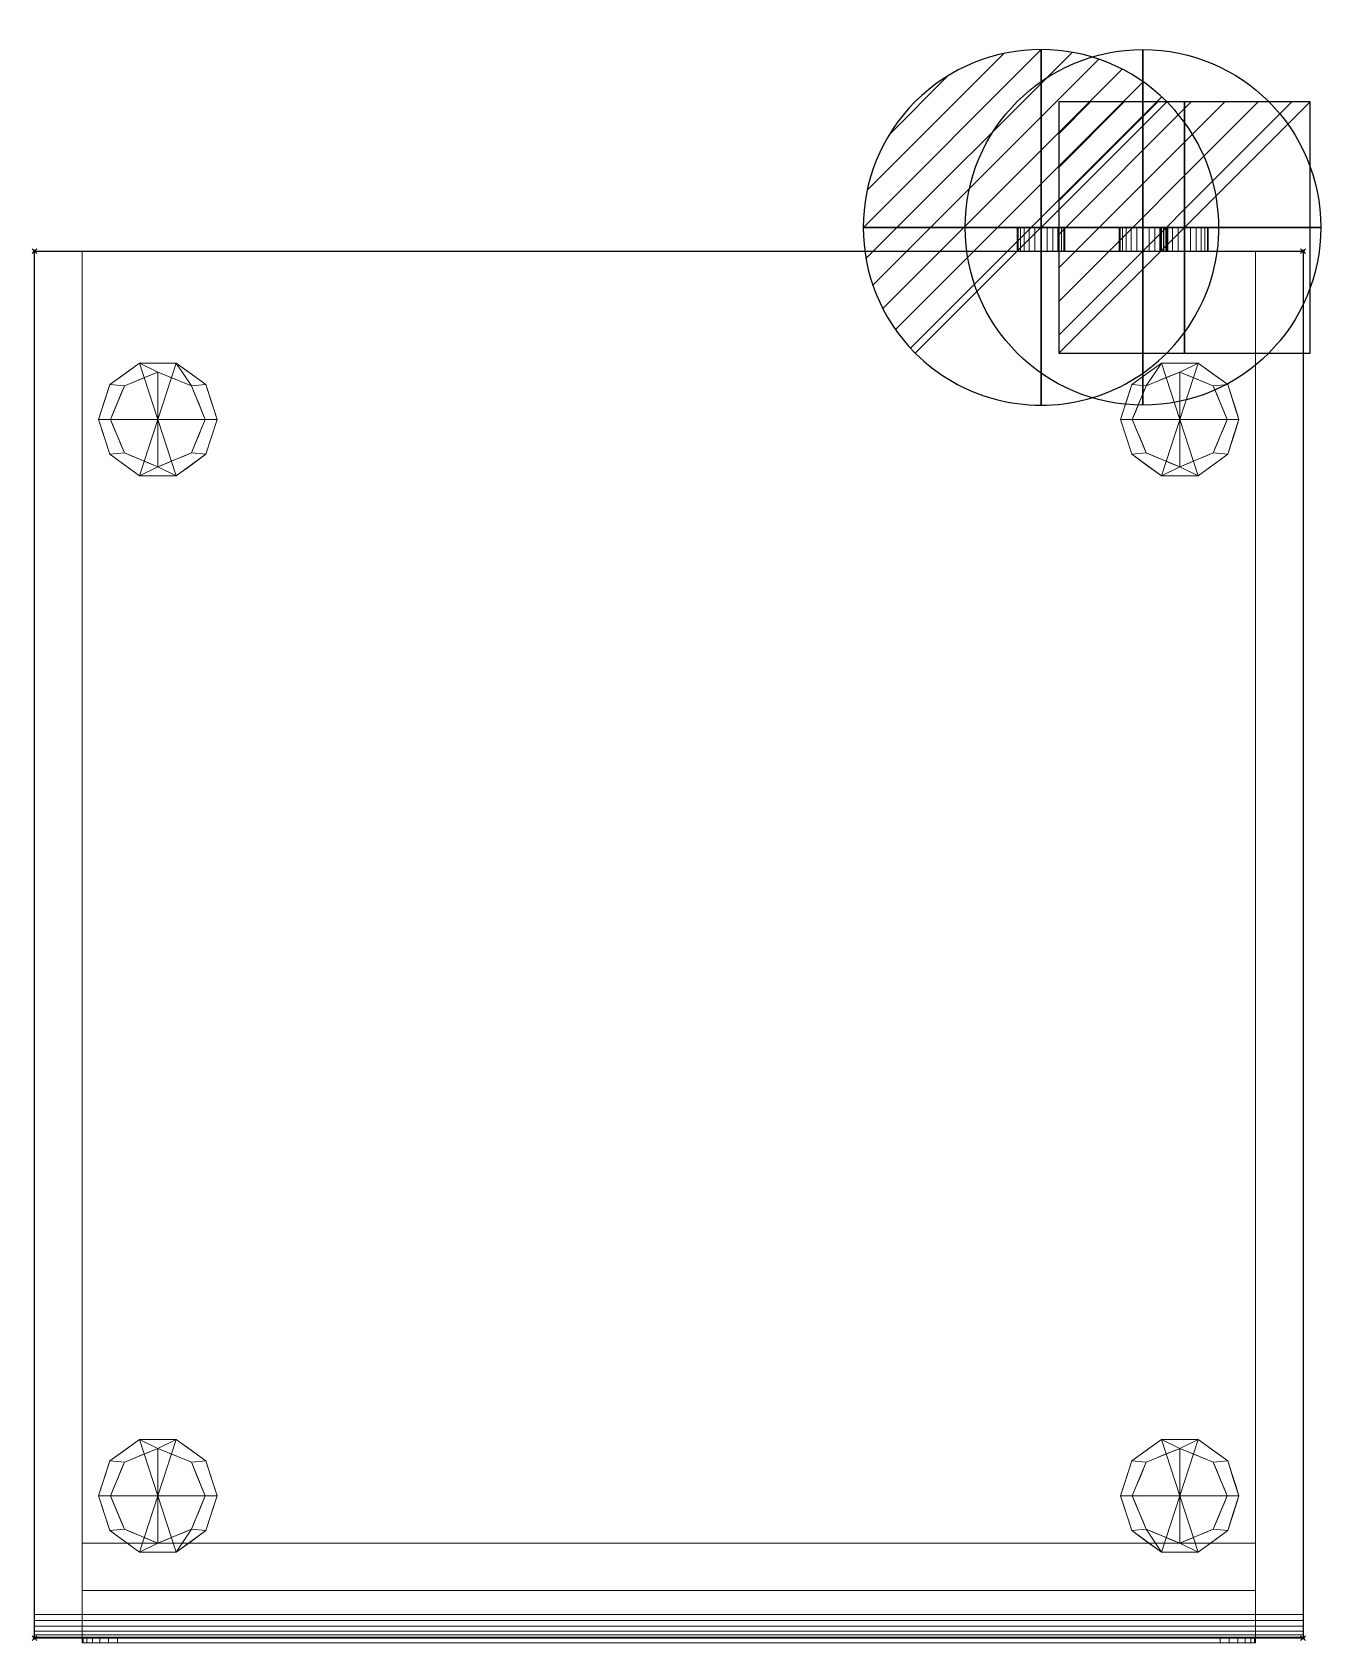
# Model space of a CAD drawing. Extents: x -1 to 543, y -587 to 92.
import ezdxf

# ---------------------------------------------------------------- set-up
doc = ezdxf.new("R2010")
doc.units = 0
doc.header["$PDMODE"] = 35
for name, color, linetype in [('IQ_200_2D', 1, 'Continuous'), ('IQ_200_3D', 1, 'Continuous'), ('IQ_BLACK_3D', 250, 'Continuous'), ('IQ_CON_COLDWATER_INT', 7, 'Continuous'), ('IQ_CON_DRAIN_INT', 7, 'Continuous'), ('IQ_CON_ELECTRICITY_INT', 7, 'Continuous'), ('IQ_INS_3D', 3, 'Continuous')]:
    doc.layers.add(name, color=color, linetype=linetype)

# ---------------------------------------------------------------- blocks, each defined once
blk = doc.blocks.new('*X0')
at = {"color": 0}
for p, q in [((286.774344, 2204.447934), (296.618251, 2214.291842)), ((286.774344, 2205.862148), (295.204037, 2214.291842)), ((286.774344, 2207.276361), (293.789824, 2214.291842)), ((286.774344, 2208.690575), (292.37561, 2214.291842)), ((286.774344, 2210.104788), (290.961397, 2214.291842)), ((286.774344, 2211.519002), (289.547183, 2214.291842)), ((286.774344, 2212.933216), (288.13297, 2214.291842))]:
    blk.add_line(p, q, dxfattribs=at)
blk = doc.blocks.new('ELECTRICITY')
for p, q in [((2.121, 2.121), (-2.121, 2.121)), ((-2.121, 2.121), (-2.121, -2.121)), ((-2.121, -2.121), (2.121, 2.121)), ((2.121, -2.121), (2.121, 2.121)), ((-2.121, -2.121), (2.121, -2.121))]:
    blk.add_line(p, q)
at = {"extrusion": (-1, 0, 0)}
for p, q in [((0, -2.121, 2.121), (0, 2.121, 2.121)), ((0, 2.121, -2.121), (0, -2.121, -2.121)), ((0, 2.121, 2.121), (0, 2.121, -2.121)), ((0, 2.121, -2.121), (0, -2.121, 2.121)), ((0, -2.121, -2.121), (0, -2.121, 2.121))]:
    blk.add_line(p, q, dxfattribs=at)
at = {"extrusion": (0, -1, 0)}
for p, q in [((2.121, 0, 2.121), (-2.121, 0, 2.121)), ((-2.121, 0, -2.121), (2.121, 0, -2.121)), ((-2.121, 0, 2.121), (-2.121, 0, -2.121)), ((-2.121, 0, -2.121), (2.121, 0, 2.121)), ((2.121, 0, -2.121), (2.121, 0, 2.121))]:
    blk.add_line(p, q, dxfattribs=at)
at = {"xscale": 0.4000000000000909, "yscale": 0.4000000000000909, "zscale": 0.4000000000000909}
blk.add_blockref('*X0', (-116.831, -883.595), dxfattribs=at)
at = {"extrusion": (-1, 0, 0), "xscale": 0.3999999999999773, "yscale": 0.3999999999999773, "zscale": 0.3999999999999773}
blk.add_blockref('*X0', (-116.831, -883.595), dxfattribs=at)
at = {"extrusion": (0, -1, 0), "xscale": 0.4000000000000909, "yscale": 0.4000000000000909, "zscale": 0.4000000000000909}
blk.add_blockref('*X0', (-116.831, -883.595), dxfattribs=at)
blk = doc.blocks.new('*X3')
at = {"color": 0}
for p, q in [((313.993, 2209.039), (321.505, 2216.552)), ((314.108, 2207.74), (322.804, 2216.436)), ((314.158, 2210.619), (319.926, 2216.386)), ((314.399, 2206.617), (323.928, 2216.145)), ((314.821, 2205.625), (324.919, 2215.723)), ((315.101, 2212.976), (317.568, 2215.443)), ((315.354, 2204.743), (325.801, 2215.191)), ((315.985, 2203.96), (326.584, 2214.559))]:
    blk.add_line(p, q, dxfattribs=at)
blk = doc.blocks.new('DRAIN')
blk.add_line((-2.121, -2.121), (2.121, 2.121))
at = {"extrusion": (-1, 0, 0)}
blk.add_line((0, 2.121, -2.121), (0, -2.121, 2.121), dxfattribs=at)
at = {"extrusion": (0, -1, 0)}
blk.add_line((-2.121, 0, -2.121), (2.121, 0, 2.121), dxfattribs=at)
for start, end in [(45, 225), (225, 45)]:
    blk.add_arc((0, 0), 3, start, end)
at = {"extrusion": (-1, 0, 0)}
for start, end in [(45, 225), (225, 45)]:
    blk.add_arc((0, 0), 3, start, end, dxfattribs=at)
at = {"extrusion": (0, -1, 0)}
for start, end in [(45, 225), (225, 45)]:
    blk.add_arc((0, 0), 3, start, end, dxfattribs=at)
at = {"xscale": 0.4000000000000909, "yscale": 0.4000000000000909, "zscale": 0.4000000000000909}
blk.add_blockref('*X3', (-128.597, -883.621), dxfattribs=at)
at = {"extrusion": (-1, 0, 0), "xscale": 0.3999999999999773, "yscale": 0.3999999999999773, "zscale": 0.3999999999999773}
blk.add_blockref('*X3', (-128.597, -883.621), dxfattribs=at)
at = {"extrusion": (0, -1, 0), "xscale": 0.4000000000000909, "yscale": 0.4000000000000909, "zscale": 0.4000000000000909}
blk.add_blockref('*X3', (-128.597, -883.621), dxfattribs=at)
blk = doc.blocks.new('coldwater')
blk.add_circle((0, 0), 3)
at = {"extrusion": (-1, 0, 0)}
blk.add_circle((0, 0), 3, dxfattribs=at)
at = {"extrusion": (0, -1, 0)}
blk.add_circle((0, 0), 3, dxfattribs=at)

msp = doc.modelspace()

# ---------------------------------------------------------------- linework, layer by layer
at = {"layer": 'IQ_200_2D'}
for p, q in [((0, 0), (535, 0)), ((0, -585), (0, 0)), ((535, 0), (535, -585)), ((535, -585), (0, -585))]:
    msp.add_line(p, q, dxfattribs=at)
at = {"layer": 'IQ_INS_3D'}
for p in [(0, 0), (535, 0), (0, -585), (535, -585)]:
    msp.add_point(p, dxfattribs=at)

# ---------------------------------------------------------------- block references
at = {"layer": 'IQ_CON_COLDWATER_INT', "xscale": 25, "yscale": 25, "zscale": 25}
msp.add_blockref('coldwater', (467.5, 10), dxfattribs=at)
at = {"layer": 'IQ_CON_DRAIN_INT', "xscale": 25, "yscale": 25, "zscale": 25}
msp.add_blockref('DRAIN', (424.5, 10), dxfattribs=at)
at = {"layer": 'IQ_CON_ELECTRICITY_INT', "xscale": 25, "yscale": 25, "zscale": 25}
msp.add_blockref('ELECTRICITY', (485, 10), dxfattribs=at)

# ---------------------------------------------------------------- meshes
at = {"layer": 'IQ_200_3D', "lineweight": 9}
mesh = msp.add_polyface(dxfattribs=at)
corners = [(414.5, 10, 282), (414.84, 10, 284.59), (415.84, 10, 287), (417.43, 10, 289.07), (419.5, 10, 290.66), (421.91, 10, 291.66), (424.5, 10, 292), (427.09, 10, 291.66), (429.5, 10, 290.66), (431.57, 10, 289.07), (433.16, 10, 287), (434.16, 10, 284.59), (434.5, 10, 282), (434.16, 10, 279.41), (433.16, 10, 277), (431.57, 10, 274.93), (429.5, 10, 273.34), (427.09, 10, 272.34), (424.5, 10, 272), (421.91, 10, 272.34), (419.5, 10, 273.34), (417.43, 10, 274.93), (415.84, 10, 277), (414.84, 10, 279.41)]
mesh.append_faces([[corners[k] for k in face] for face in [(13, 10, 11, 12), (1, 22, 23, 0)]], dxfattribs={"vtx0": -1})
mesh.append_faces([[corners[k] for k in face] for face in [(17, 19, 15, 16)]], dxfattribs={"vtx0": -1, "vtx1": -1})
mesh.append_faces([[corners[k] for k in face] for face in [(1, 4, 15, 21)]], dxfattribs={"vtx0": -1, "vtx1": -1, "vtx2": -1, "vtx3": -1})
mesh.append_faces([[corners[k] for k in face] for face in [(1, 21, 22)]], dxfattribs={"vtx0": -1, "vtx2": -1})
mesh.append_faces([[corners[k] for k in face] for face in [(4, 7, 8, 15)]], dxfattribs={"vtx0": -1, "vtx2": -1, "vtx3": -1})
mesh.append_faces([[corners[k] for k in face] for face in [(18, 19, 17)]], dxfattribs={"vtx1": -1})
mesh.append_faces([[corners[k] for k in face] for face in [(14, 15, 8, 13)]], dxfattribs={"vtx1": -1, "vtx2": -1})
mesh.append_faces([[corners[k] for k in face] for face in [(5, 6, 7, 4), (2, 3, 4, 1)]], dxfattribs={"vtx2": -1})
mesh.append_faces([[corners[k] for k in face] for face in [(8, 9, 10, 13), (19, 20, 21, 15)]], dxfattribs={"vtx2": -1, "vtx3": -1})
mesh = msp.add_polyface(dxfattribs=at)
corners = [(414.5, 10, 282), (414.84, 10, 279.41), (415.84, 10, 277), (417.43, 10, 274.93), (419.5, 10, 273.34), (421.91, 10, 272.34), (424.5, 10, 272), (427.09, 10, 272.34), (429.5, 10, 273.34), (431.57, 10, 274.93), (433.16, 10, 277), (434.16, 10, 279.41), (434.5, 10, 282), (434.5, 0, 282), (434.16, 0, 279.41), (433.16, 0, 277), (431.57, 0, 274.93), (429.5, 0, 273.34), (427.09, 0, 272.34), (424.5, 0, 272), (421.91, 0, 272.34), (419.5, 0, 273.34), (417.43, 0, 274.93), (415.84, 0, 277), (414.84, 0, 279.41), (414.5, 0, 282)]
mesh.append_faces([[corners[k] for k in face] for face in [(13, 14, 11, 12), (0, 1, 24, 25)]], dxfattribs={"vtx1": -1})
mesh.append_faces([[corners[k] for k in face] for face in [(14, 15, 10, 11), (16, 17, 8, 9), (15, 16, 9, 10), (17, 18, 7, 8), (6, 7, 18, 19), (19, 20, 5, 6), (20, 21, 4, 5), (22, 23, 2, 3), (21, 22, 3, 4), (23, 24, 1, 2)]], dxfattribs={"vtx1": -1, "vtx3": -1})
mesh = msp.add_polyface(dxfattribs=at)
corners = [(434.5, 10, 282), (434.16, 10, 284.59), (433.16, 10, 287), (431.57, 10, 289.07), (429.5, 10, 290.66), (427.09, 10, 291.66), (424.5, 10, 292), (421.91, 10, 291.66), (419.5, 10, 290.66), (417.43, 10, 289.07), (415.84, 10, 287), (414.84, 10, 284.59), (414.5, 10, 282), (414.5, 0, 282), (414.84, 0, 284.59), (415.84, 0, 287), (417.43, 0, 289.07), (419.5, 0, 290.66), (421.91, 0, 291.66), (424.5, 0, 292), (427.09, 0, 291.66), (429.5, 0, 290.66), (431.57, 0, 289.07), (433.16, 0, 287), (434.16, 0, 284.59), (434.5, 0, 282)]
mesh.append_faces([[corners[k] for k in face] for face in [(13, 14, 11, 12), (0, 1, 24, 25)]], dxfattribs={"vtx1": -1})
mesh.append_faces([[corners[k] for k in face] for face in [(14, 15, 10, 11), (16, 17, 8, 9), (15, 16, 9, 10), (17, 18, 7, 8), (6, 7, 18, 19), (19, 20, 5, 6), (20, 21, 4, 5), (22, 23, 2, 3), (21, 22, 3, 4), (23, 24, 1, 2)]], dxfattribs={"vtx1": -1, "vtx3": -1})
mesh = msp.add_polyface(dxfattribs=at)
corners = [(457.5, 10, 314), (457.84, 10, 316.59), (458.84, 10, 319), (460.43, 10, 321.07), (462.5, 10, 322.66), (464.91, 10, 323.66), (467.5, 10, 324), (470.09, 10, 323.66), (472.5, 10, 322.66), (474.57, 10, 321.07), (476.16, 10, 319), (477.16, 10, 316.59), (477.5, 10, 314), (477.16, 10, 311.41), (476.16, 10, 309), (474.57, 10, 306.93), (472.5, 10, 305.34), (470.09, 10, 304.34), (467.5, 10, 304), (464.91, 10, 304.34), (462.5, 10, 305.34), (460.43, 10, 306.93), (458.84, 10, 309), (457.84, 10, 311.41)]
mesh.append_faces([[corners[k] for k in face] for face in [(19, 16, 17, 18), (1, 23, 0)]], dxfattribs={"vtx0": -1})
mesh.append_faces([[corners[k] for k in face] for face in [(13, 9, 12)]], dxfattribs={"vtx0": -1, "vtx1": -1})
mesh.append_faces([[corners[k] for k in face] for face in [(7, 13, 16)]], dxfattribs={"vtx0": -1, "vtx1": -1, "vtx2": -1})
mesh.append_faces([[corners[k] for k in face] for face in [(20, 4, 7, 16)]], dxfattribs={"vtx0": -1, "vtx1": -1, "vtx2": -1, "vtx3": -1})
mesh.append_faces([[corners[k] for k in face] for face in [(1, 4, 22, 23)]], dxfattribs={"vtx0": -1, "vtx1": -1, "vtx3": -1})
mesh.append_faces([[corners[k] for k in face] for face in [(16, 19, 20)]], dxfattribs={"vtx0": -1, "vtx2": -1})
mesh.append_faces([[corners[k] for k in face] for face in [(11, 12, 9, 10)]], dxfattribs={"vtx1": -1})
mesh.append_faces([[corners[k] for k in face] for face in [(2, 3, 4, 1)]], dxfattribs={"vtx2": -1})
mesh.append_faces([[corners[k] for k in face] for face in [(7, 8, 9, 13), (20, 21, 22, 4)]], dxfattribs={"vtx2": -1, "vtx3": -1})
mesh.append_faces([[corners[k] for k in face] for face in [(4, 5, 6, 7), (13, 14, 15, 16)]], dxfattribs={"vtx3": -1})
mesh = msp.add_polyface(dxfattribs=at)
corners = [(457.5, 10, 314), (457.84, 10, 311.41), (458.84, 10, 309), (460.43, 10, 306.93), (462.5, 10, 305.34), (464.91, 10, 304.34), (467.5, 10, 304), (470.09, 10, 304.34), (472.5, 10, 305.34), (474.57, 10, 306.93), (476.16, 10, 309), (477.16, 10, 311.41), (477.5, 10, 314), (477.5, 0, 314), (477.16, 0, 311.41), (476.16, 0, 309), (474.57, 0, 306.93), (472.5, 0, 305.34), (470.09, 0, 304.34), (467.5, 0, 304), (464.91, 0, 304.34), (462.5, 0, 305.34), (460.43, 0, 306.93), (458.84, 0, 309), (457.84, 0, 311.41), (457.5, 0, 314)]
mesh.append_faces([[corners[k] for k in face] for face in [(13, 14, 11, 12), (0, 1, 24, 25)]], dxfattribs={"vtx1": -1})
mesh.append_faces([[corners[k] for k in face] for face in [(14, 15, 10, 11), (16, 17, 8, 9), (15, 16, 9, 10), (17, 18, 7, 8), (6, 7, 18, 19), (19, 20, 5, 6), (20, 21, 4, 5), (22, 23, 2, 3), (21, 22, 3, 4), (23, 24, 1, 2)]], dxfattribs={"vtx1": -1, "vtx3": -1})
mesh = msp.add_polyface(dxfattribs=at)
corners = [(477.5, 10, 314), (477.16, 10, 316.59), (476.16, 10, 319), (474.57, 10, 321.07), (472.5, 10, 322.66), (470.09, 10, 323.66), (467.5, 10, 324), (464.91, 10, 323.66), (462.5, 10, 322.66), (460.43, 10, 321.07), (458.84, 10, 319), (457.84, 10, 316.59), (457.5, 10, 314), (457.5, 0, 314), (457.84, 0, 316.59), (458.84, 0, 319), (460.43, 0, 321.07), (462.5, 0, 322.66), (464.91, 0, 323.66), (467.5, 0, 324), (470.09, 0, 323.66), (472.5, 0, 322.66), (474.57, 0, 321.07), (476.16, 0, 319), (477.16, 0, 316.59), (477.5, 0, 314)]
mesh.append_faces([[corners[k] for k in face] for face in [(13, 14, 11, 12), (0, 1, 24, 25)]], dxfattribs={"vtx1": -1})
mesh.append_faces([[corners[k] for k in face] for face in [(14, 15, 10, 11), (16, 17, 8, 9), (15, 16, 9, 10), (17, 18, 7, 8), (6, 7, 18, 19), (19, 20, 5, 6), (20, 21, 4, 5), (22, 23, 2, 3), (21, 22, 3, 4), (23, 24, 1, 2)]], dxfattribs={"vtx1": -1, "vtx3": -1})
mesh = msp.add_polyface(dxfattribs=at)
corners = [(475, 10, 203), (475.34, 10, 205.59), (476.34, 10, 208), (477.93, 10, 210.07), (480, 10, 211.66), (482.41, 10, 212.66), (485, 10, 213), (487.59, 10, 212.66), (490, 10, 211.66), (492.07, 10, 210.07), (493.66, 10, 208), (494.66, 10, 205.59), (495, 10, 203), (494.66, 10, 200.41), (493.66, 10, 198), (492.07, 10, 195.93), (490, 10, 194.34), (487.59, 10, 193.34), (485, 10, 193), (482.41, 10, 193.34), (480, 10, 194.34), (477.93, 10, 195.93), (476.34, 10, 198), (475.34, 10, 200.41)]
mesh.append_faces([[corners[k] for k in face] for face in [(19, 17, 18), (1, 22, 23, 0)]], dxfattribs={"vtx0": -1})
mesh.append_faces([[corners[k] for k in face] for face in [(17, 19, 15, 16)]], dxfattribs={"vtx0": -1, "vtx1": -1})
mesh.append_faces([[corners[k] for k in face] for face in [(7, 13, 19)]], dxfattribs={"vtx0": -1, "vtx1": -1, "vtx2": -1})
mesh.append_faces([[corners[k] for k in face] for face in [(7, 19, 1, 2)]], dxfattribs={"vtx0": -1, "vtx1": -1, "vtx3": -1})
mesh.append_faces([[corners[k] for k in face] for face in [(1, 19, 20)]], dxfattribs={"vtx0": -1, "vtx2": -1})
mesh.append_faces([[corners[k] for k in face] for face in [(12, 13, 11)]], dxfattribs={"vtx1": -1})
mesh.append_faces([[corners[k] for k in face] for face in [(3, 4, 7, 2), (21, 22, 1, 20)]], dxfattribs={"vtx1": -1, "vtx2": -1})
mesh.append_faces([[corners[k] for k in face] for face in [(10, 11, 13, 7)]], dxfattribs={"vtx1": -1, "vtx2": -1, "vtx3": -1})
mesh.append_faces([[corners[k] for k in face] for face in [(5, 6, 7, 4)]], dxfattribs={"vtx2": -1})
mesh.append_faces([[corners[k] for k in face] for face in [(13, 14, 15, 19)]], dxfattribs={"vtx2": -1, "vtx3": -1})
mesh.append_faces([[corners[k] for k in face] for face in [(7, 8, 9, 10)]], dxfattribs={"vtx3": -1})
mesh = msp.add_polyface(dxfattribs=at)
corners = [(475, 10, 203), (475.34, 10, 200.41), (476.34, 10, 198), (477.93, 10, 195.93), (480, 10, 194.34), (482.41, 10, 193.34), (485, 10, 193), (487.59, 10, 193.34), (490, 10, 194.34), (492.07, 10, 195.93), (493.66, 10, 198), (494.66, 10, 200.41), (495, 10, 203), (495, 0, 203), (494.66, 0, 200.41), (493.66, 0, 198), (492.07, 0, 195.93), (490, 0, 194.34), (487.59, 0, 193.34), (485, 0, 193), (482.41, 0, 193.34), (480, 0, 194.34), (477.93, 0, 195.93), (476.34, 0, 198), (475.34, 0, 200.41), (475, 0, 203)]
mesh.append_faces([[corners[k] for k in face] for face in [(13, 14, 11, 12), (0, 1, 24, 25)]], dxfattribs={"vtx1": -1})
mesh.append_faces([[corners[k] for k in face] for face in [(14, 15, 10, 11), (16, 17, 8, 9), (15, 16, 9, 10), (17, 18, 7, 8), (6, 7, 18, 19), (19, 20, 5, 6), (20, 21, 4, 5), (22, 23, 2, 3), (21, 22, 3, 4), (23, 24, 1, 2)]], dxfattribs={"vtx1": -1, "vtx3": -1})
mesh = msp.add_polyface(dxfattribs=at)
corners = [(495, 10, 203), (494.66, 10, 205.59), (493.66, 10, 208), (492.07, 10, 210.07), (490, 10, 211.66), (487.59, 10, 212.66), (485, 10, 213), (482.41, 10, 212.66), (480, 10, 211.66), (477.93, 10, 210.07), (476.34, 10, 208), (475.34, 10, 205.59), (475, 10, 203), (475, 0, 203), (475.34, 0, 205.59), (476.34, 0, 208), (477.93, 0, 210.07), (480, 0, 211.66), (482.41, 0, 212.66), (485, 0, 213), (487.59, 0, 212.66), (490, 0, 211.66), (492.07, 0, 210.07), (493.66, 0, 208), (494.66, 0, 205.59), (495, 0, 203)]
mesh.append_faces([[corners[k] for k in face] for face in [(13, 14, 11, 12), (0, 1, 24, 25)]], dxfattribs={"vtx1": -1})
mesh.append_faces([[corners[k] for k in face] for face in [(14, 15, 10, 11), (16, 17, 8, 9), (15, 16, 9, 10), (17, 18, 7, 8), (6, 7, 18, 19), (19, 20, 5, 6), (20, 21, 4, 5), (22, 23, 2, 3), (21, 22, 3, 4), (23, 24, 1, 2)]], dxfattribs={"vtx1": -1, "vtx3": -1})
mesh = msp.add_polyface(dxfattribs=at)
corners = [(0, 0, 932), (0, 0, 912), (0, -585, 912), (0, -585, 922), (0, -584.66, 924.59), (0, -583.66, 927), (0, -582.07, 929.07), (0, -580, 930.66), (0, -577.59, 931.66), (0, -575, 932)]
mesh.append_faces([[corners[k] for k in face] for face in [(7, 4, 5, 6)]], dxfattribs={"vtx0": -1})
mesh.append_faces([[corners[k] for k in face] for face in [(8, 3, 4, 7), (9, 2, 3, 8)]], dxfattribs={"vtx0": -1, "vtx2": -1})
mesh.append_faces([[corners[k] for k in face] for face in [(9, 0, 1, 2)]], dxfattribs={"vtx3": -1})
mesh = msp.add_polyface(dxfattribs=at)
corners = [(535, 0, 932), (0, 0, 932), (0, -575, 932), (535, -575, 932)]
mesh.append_faces([[corners[k] for k in face] for face in [(0, 1, 2, 3)]])
mesh = msp.add_polyface(dxfattribs=at)
corners = [(535, -585, 912), (0, -585, 912), (0, 0, 912), (535, 0, 912)]
mesh.append_faces([[corners[k] for k in face] for face in [(0, 1, 2, 3)]])
mesh = msp.add_polyface(dxfattribs=at)
corners = [(535, 0, 912), (0, 0, 912), (0, 0, 932), (535, 0, 932)]
mesh.append_faces([[corners[k] for k in face] for face in [(0, 1, 2, 3)]])
mesh = msp.add_polyface(dxfattribs=at)
corners = [(0, 0, 912), (0, -585, 912), (20, -585, 912), (20, 0, 912)]
mesh.append_faces([[corners[k] for k in face] for face in [(0, 1, 2, 3)]])
mesh = msp.add_polyface(dxfattribs=at)
corners = [(20, -585, 143), (0, -585, 143), (0, 0, 143), (20, 0, 143)]
mesh.append_faces([[corners[k] for k in face] for face in [(0, 1, 2, 3)]])
mesh = msp.add_polyface(dxfattribs=at)
corners = [(20, 0, 912), (20, 0, 143), (0, 0, 143), (0, 0, 912)]
mesh.append_faces([[corners[k] for k in face] for face in [(0, 1, 2, 3)]])
mesh = msp.add_polyface(dxfattribs=at)
corners = [(0, 0, 912), (0, 0, 143), (0, -585, 143), (0, -585, 912)]
mesh.append_faces([[corners[k] for k in face] for face in [(0, 1, 2, 3)]])
mesh = msp.add_polyface(dxfattribs=at)
corners = [(20, -585, 912), (20, -585, 143), (20, 0, 143), (20, 0, 912)]
mesh.append_faces([[corners[k] for k in face] for face in [(0, 1, 2, 3)]])
mesh = msp.add_polyface(dxfattribs=at)
corners = [(20, 0, 912), (20, -545, 912), (515, -545, 912), (515, 0, 912)]
mesh.append_faces([[corners[k] for k in face] for face in [(0, 1, 2, 3)]])
mesh = msp.add_polyface(dxfattribs=at)
corners = [(515, -545, 143), (20, -545, 143), (20, 0, 143), (515, 0, 143)]
mesh.append_faces([[corners[k] for k in face] for face in [(0, 1, 2, 3)]])
mesh = msp.add_polyface(dxfattribs=at)
corners = [(515, 0, 912), (515, 0, 143), (20, 0, 143), (20, 0, 912)]
mesh.append_faces([[corners[k] for k in face] for face in [(0, 1, 2, 3)]])
mesh = msp.add_polyface(dxfattribs=at)
corners = [(20, 0, 912), (20, 0, 143), (20, -545, 143), (20, -545, 912)]
mesh.append_faces([[corners[k] for k in face] for face in [(0, 1, 2, 3)]])
mesh = msp.add_polyface(dxfattribs=at)
corners = [(414.5, 0, 282), (414.84, 0, 279.41), (415.84, 0, 277), (417.43, 0, 274.93), (419.5, 0, 273.34), (421.91, 0, 272.34), (424.5, 0, 272), (427.09, 0, 272.34), (429.5, 0, 273.34), (431.57, 0, 274.93), (433.16, 0, 277), (434.16, 0, 279.41), (434.5, 0, 282), (434.16, 0, 284.59), (433.16, 0, 287), (431.57, 0, 289.07), (429.5, 0, 290.66), (427.09, 0, 291.66), (424.5, 0, 292), (421.91, 0, 291.66), (419.5, 0, 290.66), (417.43, 0, 289.07), (415.84, 0, 287), (414.84, 0, 284.59)]
mesh.append_faces([[corners[k] for k in face] for face in [(9, 7, 8), (16, 14, 15)]], dxfattribs={"vtx0": -1})
mesh.append_faces([[corners[k] for k in face] for face in [(3, 9, 23, 2), (23, 9, 20)]], dxfattribs={"vtx0": -1, "vtx1": -1, "vtx2": -1})
mesh.append_faces([[corners[k] for k in face] for face in [(20, 9, 16, 17)]], dxfattribs={"vtx0": -1, "vtx1": -1, "vtx3": -1})
mesh.append_faces([[corners[k] for k in face] for face in [(11, 13, 14, 16)]], dxfattribs={"vtx0": -1, "vtx2": -1, "vtx3": -1})
mesh.append_faces([[corners[k] for k in face] for face in [(16, 9, 10, 11)]], dxfattribs={"vtx0": -1, "vtx3": -1})
mesh.append_faces([[corners[k] for k in face] for face in [(1, 2, 23, 0), (19, 20, 17, 18), (12, 13, 11)]], dxfattribs={"vtx1": -1})
mesh.append_faces([[corners[k] for k in face] for face in [(5, 6, 7, 9), (3, 4, 5, 9)]], dxfattribs={"vtx2": -1, "vtx3": -1})
mesh.append_faces([[corners[k] for k in face] for face in [(20, 21, 22, 23)]], dxfattribs={"vtx3": -1})
mesh = msp.add_polyface(dxfattribs=at)
corners = [(457.5, 0, 314), (457.84, 0, 311.41), (458.84, 0, 309), (460.43, 0, 306.93), (462.5, 0, 305.34), (464.91, 0, 304.34), (467.5, 0, 304), (470.09, 0, 304.34), (472.5, 0, 305.34), (474.57, 0, 306.93), (476.16, 0, 309), (477.16, 0, 311.41), (477.5, 0, 314), (477.16, 0, 316.59), (476.16, 0, 319), (474.57, 0, 321.07), (472.5, 0, 322.66), (470.09, 0, 323.66), (467.5, 0, 324), (464.91, 0, 323.66), (462.5, 0, 322.66), (460.43, 0, 321.07), (458.84, 0, 319), (457.84, 0, 316.59)]
mesh.append_faces([[corners[k] for k in face] for face in [(15, 12, 13, 14), (20, 18, 19)]], dxfattribs={"vtx0": -1})
mesh.append_faces([[corners[k] for k in face] for face in [(23, 2, 20)]], dxfattribs={"vtx0": -1, "vtx1": -1, "vtx2": -1})
mesh.append_faces([[corners[k] for k in face] for face in [(17, 8, 11, 15)]], dxfattribs={"vtx0": -1, "vtx1": -1, "vtx2": -1, "vtx3": -1})
mesh.append_faces([[corners[k] for k in face] for face in [(8, 20, 4, 5), (20, 8, 17, 18)]], dxfattribs={"vtx0": -1, "vtx1": -1, "vtx3": -1})
mesh.append_faces([[corners[k] for k in face] for face in [(11, 12, 15)]], dxfattribs={"vtx1": -1, "vtx2": -1})
mesh.append_faces([[corners[k] for k in face] for face in [(9, 10, 11, 8), (15, 16, 17)]], dxfattribs={"vtx2": -1})
mesh.append_faces([[corners[k] for k in face] for face in [(2, 3, 4, 20)]], dxfattribs={"vtx2": -1, "vtx3": -1})
mesh.append_faces([[corners[k] for k in face] for face in [(5, 6, 7, 8), (23, 0, 1, 2), (20, 21, 22, 23)]], dxfattribs={"vtx3": -1})
mesh = msp.add_polyface(dxfattribs=at)
corners = [(475, 0, 203), (475.34, 0, 200.41), (476.34, 0, 198), (477.93, 0, 195.93), (480, 0, 194.34), (482.41, 0, 193.34), (485, 0, 193), (487.59, 0, 193.34), (490, 0, 194.34), (492.07, 0, 195.93), (493.66, 0, 198), (494.66, 0, 200.41), (495, 0, 203), (494.66, 0, 205.59), (493.66, 0, 208), (492.07, 0, 210.07), (490, 0, 211.66), (487.59, 0, 212.66), (485, 0, 213), (482.41, 0, 212.66), (480, 0, 211.66), (477.93, 0, 210.07), (476.34, 0, 208), (475.34, 0, 205.59)]
mesh.append_faces([[corners[k] for k in face] for face in [(7, 5, 6)]], dxfattribs={"vtx0": -1})
mesh.append_faces([[corners[k] for k in face] for face in [(5, 11, 17, 23)]], dxfattribs={"vtx0": -1, "vtx1": -1, "vtx2": -1, "vtx3": -1})
mesh.append_faces([[corners[k] for k in face] for face in [(23, 4, 5)]], dxfattribs={"vtx0": -1, "vtx2": -1})
mesh.append_faces([[corners[k] for k in face] for face in [(11, 13, 14, 17)]], dxfattribs={"vtx0": -1, "vtx2": -1, "vtx3": -1})
mesh.append_faces([[corners[k] for k in face] for face in [(23, 2, 3, 4), (17, 21, 22, 23), (17, 19, 20, 21)]], dxfattribs={"vtx0": -1, "vtx3": -1})
mesh.append_faces([[corners[k] for k in face] for face in [(1, 2, 23, 0), (18, 19, 17), (12, 13, 11)]], dxfattribs={"vtx1": -1})
mesh.append_faces([[corners[k] for k in face] for face in [(15, 16, 17, 14)]], dxfattribs={"vtx2": -1})
mesh.append_faces([[corners[k] for k in face] for face in [(7, 8, 9, 5), (9, 10, 11, 5)]], dxfattribs={"vtx2": -1, "vtx3": -1})
mesh = msp.add_polyface(dxfattribs=at)
corners = [(515, 0, 912), (515, -585, 912), (535, -585, 912), (535, 0, 912)]
mesh.append_faces([[corners[k] for k in face] for face in [(0, 1, 2, 3)]])
mesh = msp.add_polyface(dxfattribs=at)
corners = [(535, -585, 143), (515, -585, 143), (515, 0, 143), (535, 0, 143)]
mesh.append_faces([[corners[k] for k in face] for face in [(0, 1, 2, 3)]])
mesh = msp.add_polyface(dxfattribs=at)
corners = [(535, 0, 912), (535, 0, 143), (515, 0, 143), (515, 0, 912)]
mesh.append_faces([[corners[k] for k in face] for face in [(0, 1, 2, 3)]])
mesh = msp.add_polyface(dxfattribs=at)
corners = [(515, 0, 912), (515, 0, 143), (515, -585, 143), (515, -585, 912)]
mesh.append_faces([[corners[k] for k in face] for face in [(0, 1, 2, 3)]])
mesh = msp.add_polyface(dxfattribs=at)
corners = [(515, -545, 912), (515, -545, 143), (515, 0, 143), (515, 0, 912)]
mesh.append_faces([[corners[k] for k in face] for face in [(0, 1, 2, 3)]])
mesh = msp.add_polyface(dxfattribs=at)
corners = [(535, 0, 932), (535, -575, 932), (535, -577.59, 931.66), (535, -580, 930.66), (535, -582.07, 929.07), (535, -583.66, 927), (535, -584.66, 924.59), (535, -585, 922), (535, -585, 912), (535, 0, 912)]
mesh.append_faces([[corners[k] for k in face] for face in [(5, 6, 3, 4)]], dxfattribs={"vtx1": -1})
mesh.append_faces([[corners[k] for k in face] for face in [(7, 8, 1, 6)]], dxfattribs={"vtx1": -1, "vtx2": -1})
mesh.append_faces([[corners[k] for k in face] for face in [(9, 0, 1, 8)]], dxfattribs={"vtx2": -1})
mesh.append_faces([[corners[k] for k in face] for face in [(1, 2, 3, 6)]], dxfattribs={"vtx2": -1, "vtx3": -1})
mesh = msp.add_polyface(dxfattribs=at)
corners = [(535, -585, 912), (535, -585, 143), (535, 0, 143), (535, 0, 912)]
mesh.append_faces([[corners[k] for k in face] for face in [(0, 1, 2, 3)]])
mesh = msp.add_polyface(dxfattribs=at)
corners = [(52, -71, 143), (77, -71, 143), (72.23, -56.31, 143), (59.73, -47.22, 143), (44.27, -47.22, 143), (31.77, -56.31, 143), (27, -71, 143)]
mesh.append_faces([[corners[k] for k in face] for face in [(4, 0, 3)]], dxfattribs={"vtx0": -1, "vtx1": -1})
mesh.append_faces([[corners[k] for k in face] for face in [(2, 3, 0, 1)]], dxfattribs={"vtx1": -1})
mesh.append_faces([[corners[k] for k in face] for face in [(5, 6, 0, 4)]], dxfattribs={"vtx2": -1})
mesh = msp.add_polyface(dxfattribs=at)
corners = [(77, -71, 143), (77, -71, 60), (72.23, -56.31, 60), (59.73, -47.22, 60), (44.27, -47.22, 60), (31.77, -56.31, 60), (27, -71, 60), (27, -71, 143), (31.77, -56.31, 143), (44.27, -47.22, 143), (59.73, -47.22, 143), (72.23, -56.31, 143), (29.79, -62.41, 143), (29.39, -63.65, 60), (38.02, -51.76, 60), (38.02, -51.76, 143), (52, -47.22, 143), (52, -47.22, 60), (65.98, -51.76, 60), (65.98, -51.76, 143), (74.21, -62.41, 60), (74.61, -63.65, 143), (28.39, -66.71, 143), (75.61, -66.71, 60)]
mesh.append_faces([[corners[k] for k in face] for face in [(13, 12, 5), (0, 23, 21), (21, 20, 11), (2, 11, 20)]], dxfattribs={"vtx0": -1, "vtx1": -1})
mesh.append_faces([[corners[k] for k in face] for face in [(5, 8, 15, 14), (22, 13, 6), (14, 15, 9, 4), (10, 3, 17, 16), (3, 10, 19, 18), (11, 2, 18, 19), (4, 9, 16, 17)]], dxfattribs={"vtx0": -1, "vtx2": -1})
mesh.append_faces([[corners[k] for k in face] for face in [(22, 12, 13), (12, 8, 5), (23, 20, 21)]], dxfattribs={"vtx1": -1, "vtx2": -1})
mesh.append_faces([[corners[k] for k in face] for face in [(6, 7, 22), (0, 1, 23)]], dxfattribs={"vtx2": -1})
mesh = msp.add_polyface(dxfattribs=at)
corners = [(77, -71, 60), (72, -71, 60), (66.14, -56.86, 60), (52, -51, 60), (37.86, -56.86, 60), (32, -71, 60), (27, -71, 60), (31.77, -56.31, 60), (44.27, -47.22, 60), (59.73, -47.22, 60), (72.23, -56.31, 60)]
mesh.append_faces([[corners[k] for k in face] for face in [(4, 7, 8, 3), (9, 2, 3, 8), (2, 9, 10)]], dxfattribs={"vtx0": -1, "vtx2": -1})
mesh.append_faces([[corners[k] for k in face] for face in [(1, 2, 10, 0)]], dxfattribs={"vtx1": -1})
mesh.append_faces([[corners[k] for k in face] for face in [(5, 6, 7, 4)]], dxfattribs={"vtx2": -1})
mesh = msp.add_polyface(dxfattribs=at)
corners = [(483, -71, 143), (508, -71, 143), (503.23, -56.31, 143), (490.73, -47.22, 143), (475.27, -47.22, 143), (462.77, -56.31, 143), (458, -71, 143)]
mesh.append_faces([[corners[k] for k in face] for face in [(0, 4, 5, 6)]], dxfattribs={"vtx0": -1})
mesh.append_faces([[corners[k] for k in face] for face in [(4, 0, 3)]], dxfattribs={"vtx0": -1, "vtx1": -1})
mesh.append_faces([[corners[k] for k in face] for face in [(0, 1, 2, 3)]], dxfattribs={"vtx3": -1})
mesh = msp.add_polyface(dxfattribs=at)
corners = [(458, -71, 143), (462.77, -56.31, 143), (475.27, -47.22, 143), (490.73, -47.22, 143), (503.23, -56.31, 143), (508, -71, 143), (508, -71, 60), (503.23, -56.31, 60), (490.73, -47.22, 60), (475.27, -47.22, 60), (462.77, -56.31, 60), (458, -71, 60), (505.21, -62.41, 143), (505.61, -63.65, 60), (496.98, -51.76, 60), (496.98, -51.76, 143), (483, -47.22, 143), (483, -47.22, 60), (469.02, -51.76, 60), (469.02, -51.76, 143), (460.79, -62.41, 60), (460.39, -63.65, 143), (506.61, -66.71, 143), (459.39, -66.71, 60)]
mesh.append_faces([[corners[k] for k in face] for face in [(7, 12, 13), (21, 23, 0), (1, 20, 21), (20, 1, 10)]], dxfattribs={"vtx0": -1, "vtx1": -1})
mesh.append_faces([[corners[k] for k in face] for face in [(13, 12, 22), (7, 4, 12), (21, 20, 23)]], dxfattribs={"vtx0": -1, "vtx2": -1})
mesh.append_faces([[corners[k] for k in face] for face in [(6, 13, 22)]], dxfattribs={"vtx1": -1, "vtx2": -1})
mesh.append_faces([[corners[k] for k in face] for face in [(15, 4, 7, 14), (3, 15, 14, 8), (17, 9, 2, 16), (19, 2, 9, 18), (18, 10, 1, 19), (16, 3, 8, 17)]], dxfattribs={"vtx1": -1, "vtx3": -1})
mesh.append_faces([[corners[k] for k in face] for face in [(22, 5, 6), (23, 11, 0)]], dxfattribs={"vtx2": -1})
mesh = msp.add_polyface(dxfattribs=at)
corners = [(458, -71, 60), (462.77, -56.31, 60), (475.27, -47.22, 60), (490.73, -47.22, 60), (503.23, -56.31, 60), (508, -71, 60), (503, -71, 60), (497.14, -56.86, 60), (483, -51, 60), (468.86, -56.86, 60), (463, -71, 60)]
mesh.append_faces([[corners[k] for k in face] for face in [(1, 9, 10, 0)]], dxfattribs={"vtx0": -1})
mesh.append_faces([[corners[k] for k in face] for face in [(1, 2, 9)]], dxfattribs={"vtx1": -1, "vtx2": -1})
mesh.append_faces([[corners[k] for k in face] for face in [(3, 4, 7, 8), (8, 9, 2, 3)]], dxfattribs={"vtx1": -1, "vtx3": -1})
mesh.append_faces([[corners[k] for k in face] for face in [(4, 5, 6, 7)]], dxfattribs={"vtx3": -1})
mesh = msp.add_polyface(dxfattribs=at)
corners = [(72, -71, 60), (72, -71, 0), (66.14, -56.86, 0), (52, -51, 0), (37.86, -56.86, 0), (32, -71, 0), (32, -71, 60), (37.86, -56.86, 60), (52, -51, 60), (66.14, -56.86, 60), (35.39, -62.82, 60), (34.93, -63.93, 0), (36.39, -60.39, 0), (44.93, -53.93, 60), (44.93, -53.93, 0), (48.46, -52.46, 0), (69.07, -63.93, 60), (69.07, -63.93, 0), (70.31, -66.91, 0), (59.07, -53.93, 0), (59.07, -53.93, 60), (55.54, -52.46, 60), (33.69, -66.91, 60), (41.39, -55.39, 0), (41.39, -55.39, 60), (48.46, -52.46, 60), (67.61, -60.39, 60), (67.61, -60.39, 0), (70.54, -67.46, 60), (62.61, -55.39, 0), (62.61, -55.39, 60), (55.54, -52.46, 0), (33.46, -67.46, 0)]
mesh.append_faces([[corners[k] for k in face] for face in [(17, 16, 18), (18, 28, 1), (22, 32, 6)]], dxfattribs={"vtx0": -1, "vtx1": -1})
mesh.append_faces([[corners[k] for k in face] for face in [(11, 22, 10), (8, 3, 15, 25), (12, 10, 7), (23, 24, 13, 14), (21, 31, 3, 8), (30, 29, 19, 20), (14, 13, 25, 15), (26, 27, 2, 9), (29, 30, 9, 2), (4, 7, 24, 23), (16, 17, 27, 26), (20, 19, 31, 21), (18, 16, 28), (22, 11, 32)]], dxfattribs={"vtx0": -1, "vtx2": -1})
mesh.append_faces([[corners[k] for k in face] for face in [(0, 1, 28), (5, 6, 32)]], dxfattribs={"vtx1": -1})
mesh.append_faces([[corners[k] for k in face] for face in [(4, 12, 7), (12, 11, 10)]], dxfattribs={"vtx1": -1, "vtx2": -1})
mesh = msp.add_polyface(dxfattribs=at)
corners = [(72, -71, 0), (52, -71, 0), (32, -71, 0), (37.86, -56.86, 0), (52, -51, 0), (66.14, -56.86, 0)]
mesh.append_faces([[corners[k] for k in face] for face in [(5, 0, 1, 4)]], dxfattribs={"vtx2": -1})
mesh.append_faces([[corners[k] for k in face] for face in [(1, 2, 3, 4)]], dxfattribs={"vtx3": -1})
mesh = msp.add_polyface(dxfattribs=at)
corners = [(463, -71, 60), (468.86, -56.86, 60), (483, -51, 60), (497.14, -56.86, 60), (503, -71, 60), (503, -71, 0), (497.14, -56.86, 0), (483, -51, 0), (468.86, -56.86, 0), (463, -71, 0), (499.61, -62.82, 60), (500.07, -63.93, 0), (498.61, -60.39, 0), (490.07, -53.93, 60), (490.07, -53.93, 0), (486.54, -52.46, 0), (465.93, -63.93, 60), (465.93, -63.93, 0), (464.69, -66.91, 0), (475.93, -53.93, 0), (475.93, -53.93, 60), (479.46, -52.46, 60), (501.31, -66.91, 60), (493.61, -55.39, 0), (493.61, -55.39, 60), (486.54, -52.46, 60), (467.39, -60.39, 60), (467.39, -60.39, 0), (464.46, -67.46, 60), (472.39, -55.39, 0), (472.39, -55.39, 60), (479.46, -52.46, 0), (501.54, -67.46, 0)]
mesh.append_faces([[corners[k] for k in face] for face in [(28, 9, 0), (32, 4, 5)]], dxfattribs={"vtx0": -1})
mesh.append_faces([[corners[k] for k in face] for face in [(18, 16, 17), (9, 28, 18), (4, 32, 22)]], dxfattribs={"vtx0": -1, "vtx1": -1})
mesh.append_faces([[corners[k] for k in face] for face in [(3, 12, 6), (10, 11, 12)]], dxfattribs={"vtx0": -1, "vtx2": -1})
mesh.append_faces([[corners[k] for k in face] for face in [(10, 22, 11), (3, 10, 12), (28, 16, 18), (32, 11, 22)]], dxfattribs={"vtx1": -1, "vtx2": -1})
mesh.append_faces([[corners[k] for k in face] for face in [(15, 7, 2, 25), (13, 24, 23, 14), (7, 31, 21, 2), (19, 29, 30, 20), (25, 13, 14, 15), (8, 27, 26, 1), (1, 30, 29, 8), (24, 3, 6, 23), (27, 17, 16, 26), (31, 19, 20, 21)]], dxfattribs={"vtx1": -1, "vtx3": -1})
mesh = msp.add_polyface(dxfattribs=at)
corners = [(463, -71, 0), (468.86, -56.86, 0), (483, -51, 0), (497.14, -56.86, 0), (503, -71, 0), (483, -71, 0)]
mesh.append_faces([[corners[k] for k in face] for face in [(3, 4, 5, 2)]], dxfattribs={"vtx2": -1})
mesh.append_faces([[corners[k] for k in face] for face in [(5, 0, 1, 2)]], dxfattribs={"vtx3": -1})
mesh = msp.add_polyface(dxfattribs=at)
corners = [(52, -71, 143), (27, -71, 143), (31.77, -85.69, 143), (44.27, -94.78, 143), (59.73, -94.78, 143), (72.23, -85.69, 143), (77, -71, 143)]
mesh.append_faces([[corners[k] for k in face] for face in [(2, 3, 0, 1)]], dxfattribs={"vtx1": -1})
mesh.append_faces([[corners[k] for k in face] for face in [(3, 4, 0)]], dxfattribs={"vtx1": -1, "vtx2": -1})
mesh.append_faces([[corners[k] for k in face] for face in [(5, 6, 0, 4)]], dxfattribs={"vtx2": -1})
mesh = msp.add_polyface(dxfattribs=at)
corners = [(27, -71, 143), (27, -71, 60), (31.77, -85.69, 60), (44.27, -94.78, 60), (59.73, -94.78, 60), (72.23, -85.69, 60), (77, -71, 60), (77, -71, 143), (72.23, -85.69, 143), (59.73, -94.78, 143), (44.27, -94.78, 143), (31.77, -85.69, 143), (65.98, -90.24, 143), (65.98, -90.24, 60), (74.61, -78.35, 143), (74.61, -78.35, 60), (52, -94.78, 143), (52, -94.78, 60), (38.02, -90.24, 60), (38.02, -90.24, 143), (29.79, -79.59, 60), (29.39, -78.35, 143), (28.39, -75.29, 60)]
mesh.append_faces([[corners[k] for k in face] for face in [(21, 20, 11), (0, 22, 21), (2, 11, 20)]], dxfattribs={"vtx0": -1, "vtx1": -1})
mesh.append_faces([[corners[k] for k in face] for face in [(13, 12, 9, 4), (12, 13, 5, 8), (11, 2, 18, 19), (10, 3, 17, 16), (19, 18, 3, 10), (4, 9, 16, 17)]], dxfattribs={"vtx0": -1, "vtx2": -1})
mesh.append_faces([[corners[k] for k in face] for face in [(7, 14, 15, 6)]], dxfattribs={"vtx1": -1})
mesh.append_faces([[corners[k] for k in face] for face in [(22, 20, 21)]], dxfattribs={"vtx1": -1, "vtx2": -1})
mesh.append_faces([[corners[k] for k in face] for face in [(5, 15, 14, 8)]], dxfattribs={"vtx1": -1, "vtx3": -1})
mesh.append_faces([[corners[k] for k in face] for face in [(0, 1, 22)]], dxfattribs={"vtx2": -1})
mesh = msp.add_polyface(dxfattribs=at)
corners = [(27, -71, 60), (32, -71, 60), (37.86, -85.14, 60), (52, -91, 60), (66.14, -85.14, 60), (72, -71, 60), (77, -71, 60), (72.23, -85.69, 60), (59.73, -94.78, 60), (44.27, -94.78, 60), (31.77, -85.69, 60)]
mesh.append_faces([[corners[k] for k in face] for face in [(7, 4, 5, 6)]], dxfattribs={"vtx0": -1})
mesh.append_faces([[corners[k] for k in face] for face in [(8, 3, 4, 7), (3, 8, 9)]], dxfattribs={"vtx0": -1, "vtx2": -1})
mesh.append_faces([[corners[k] for k in face] for face in [(9, 10, 2, 3)]], dxfattribs={"vtx1": -1, "vtx3": -1})
mesh.append_faces([[corners[k] for k in face] for face in [(10, 0, 1, 2)]], dxfattribs={"vtx3": -1})
mesh = msp.add_polyface(dxfattribs=at)
corners = [(32, -71, 60), (32, -71, 0), (37.86, -85.14, 0), (52, -91, 0), (66.14, -85.14, 0), (72, -71, 0), (72, -71, 60), (66.14, -85.14, 60), (52, -91, 60), (37.86, -85.14, 60), (68.61, -79.18, 0), (69.07, -78.07, 60), (70.31, -75.09, 60), (59.07, -88.07, 60), (59.07, -88.07, 0), (55.54, -89.54, 0), (34.93, -78.07, 60), (34.93, -78.07, 0), (33.69, -75.09, 0), (44.93, -88.07, 0), (44.93, -88.07, 60), (48.46, -89.54, 60), (67.61, -81.61, 60), (70.31, -75.09, 0), (62.61, -86.61, 0), (62.61, -86.61, 60), (55.54, -89.54, 60), (36.39, -81.61, 60), (36.39, -81.61, 0), (33.46, -74.54, 60), (41.39, -86.61, 0), (41.39, -86.61, 60), (48.46, -89.54, 0)]
mesh.append_faces([[corners[k] for k in face] for face in [(10, 22, 4), (17, 16, 18), (18, 29, 1), (7, 4, 22), (23, 11, 10)]], dxfattribs={"vtx0": -1, "vtx1": -1})
mesh.append_faces([[corners[k] for k in face] for face in [(13, 14, 24, 25), (8, 3, 15, 26), (16, 17, 28, 27), (14, 13, 26, 15), (31, 30, 19, 20), (4, 7, 25, 24), (3, 8, 21, 32), (27, 28, 2, 9), (30, 31, 9, 2), (20, 19, 32, 21), (10, 11, 22), (18, 16, 29)]], dxfattribs={"vtx0": -1, "vtx2": -1})
mesh.append_faces([[corners[k] for k in face] for face in [(0, 1, 29)]], dxfattribs={"vtx1": -1})
mesh.append_faces([[corners[k] for k in face] for face in [(12, 11, 23)]], dxfattribs={"vtx1": -1, "vtx2": -1})
mesh.append_faces([[corners[k] for k in face] for face in [(23, 5, 6, 12)]], dxfattribs={"vtx3": -1})
mesh = msp.add_polyface(dxfattribs=at)
corners = [(32, -71, 0), (52, -71, 0), (72, -71, 0), (66.14, -85.14, 0), (52, -91, 0), (37.86, -85.14, 0)]
mesh.append_faces([[corners[k] for k in face] for face in [(3, 4, 1, 2)]], dxfattribs={"vtx1": -1})
mesh.append_faces([[corners[k] for k in face] for face in [(5, 0, 1, 4)]], dxfattribs={"vtx2": -1})
mesh = msp.add_polyface(dxfattribs=at)
corners = [(483, -71, 143), (458, -71, 143), (462.77, -85.69, 143), (475.27, -94.78, 143), (490.73, -94.78, 143), (503.23, -85.69, 143), (508, -71, 143)]
mesh.append_faces([[corners[k] for k in face] for face in [(0, 4, 5, 6)]], dxfattribs={"vtx0": -1})
mesh.append_faces([[corners[k] for k in face] for face in [(0, 3, 4)]], dxfattribs={"vtx0": -1, "vtx2": -1})
mesh.append_faces([[corners[k] for k in face] for face in [(0, 1, 2, 3)]], dxfattribs={"vtx3": -1})
mesh = msp.add_polyface(dxfattribs=at)
corners = [(508, -71, 143), (503.23, -85.69, 143), (490.73, -94.78, 143), (475.27, -94.78, 143), (462.77, -85.69, 143), (458, -71, 143), (458, -71, 60), (462.77, -85.69, 60), (475.27, -94.78, 60), (490.73, -94.78, 60), (503.23, -85.69, 60), (508, -71, 60), (469.02, -90.24, 143), (469.02, -90.24, 60), (460.39, -78.35, 143), (460.39, -78.35, 60), (483, -94.78, 143), (483, -94.78, 60), (496.98, -90.24, 60), (496.98, -90.24, 143), (505.21, -79.59, 60), (505.61, -78.35, 143), (506.61, -75.29, 60)]
mesh.append_faces([[corners[k] for k in face] for face in [(15, 14, 5, 6)]], dxfattribs={"vtx0": -1})
mesh.append_faces([[corners[k] for k in face] for face in [(1, 20, 21), (21, 22, 0), (20, 1, 10)]], dxfattribs={"vtx0": -1, "vtx1": -1})
mesh.append_faces([[corners[k] for k in face] for face in [(14, 15, 7, 4), (21, 20, 22)]], dxfattribs={"vtx0": -1, "vtx2": -1})
mesh.append_faces([[corners[k] for k in face] for face in [(3, 12, 13, 8), (7, 13, 12, 4), (18, 10, 1, 19), (17, 9, 2, 16), (9, 18, 19, 2), (16, 3, 8, 17)]], dxfattribs={"vtx1": -1, "vtx3": -1})
mesh.append_faces([[corners[k] for k in face] for face in [(22, 11, 0)]], dxfattribs={"vtx2": -1})
mesh = msp.add_polyface(dxfattribs=at)
corners = [(508, -71, 60), (503.23, -85.69, 60), (490.73, -94.78, 60), (475.27, -94.78, 60), (462.77, -85.69, 60), (458, -71, 60), (463, -71, 60), (468.86, -85.14, 60), (483, -91, 60), (497.14, -85.14, 60), (503, -71, 60)]
mesh.append_faces([[corners[k] for k in face] for face in [(9, 1, 2, 8)]], dxfattribs={"vtx0": -1, "vtx2": -1})
mesh.append_faces([[corners[k] for k in face] for face in [(6, 7, 4, 5)]], dxfattribs={"vtx1": -1})
mesh.append_faces([[corners[k] for k in face] for face in [(2, 3, 8)]], dxfattribs={"vtx1": -1, "vtx2": -1})
mesh.append_faces([[corners[k] for k in face] for face in [(7, 8, 3, 4)]], dxfattribs={"vtx1": -1, "vtx3": -1})
mesh.append_faces([[corners[k] for k in face] for face in [(10, 0, 1, 9)]], dxfattribs={"vtx2": -1})
mesh = msp.add_polyface(dxfattribs=at)
corners = [(503, -71, 60), (497.14, -85.14, 60), (483, -91, 60), (468.86, -85.14, 60), (463, -71, 60), (463, -71, 0), (468.86, -85.14, 0), (483, -91, 0), (497.14, -85.14, 0), (503, -71, 0), (466.39, -79.18, 0), (465.93, -78.07, 60), (464.69, -75.09, 60), (475.93, -88.07, 60), (475.93, -88.07, 0), (479.46, -89.54, 0), (500.07, -78.07, 60), (500.07, -78.07, 0), (501.31, -75.09, 0), (490.07, -88.07, 0), (490.07, -88.07, 60), (486.54, -89.54, 60), (467.39, -81.61, 60), (464.69, -75.09, 0), (472.39, -86.61, 0), (472.39, -86.61, 60), (479.46, -89.54, 60), (498.61, -81.61, 60), (498.61, -81.61, 0), (501.54, -74.54, 60), (493.61, -86.61, 0), (493.61, -86.61, 60), (486.54, -89.54, 0)]
mesh.append_faces([[corners[k] for k in face] for face in [(29, 9, 0)]], dxfattribs={"vtx0": -1})
mesh.append_faces([[corners[k] for k in face] for face in [(6, 22, 10), (18, 16, 17), (9, 29, 18), (22, 6, 3), (10, 11, 23)]], dxfattribs={"vtx0": -1, "vtx1": -1})
mesh.append_faces([[corners[k] for k in face] for face in [(23, 11, 12)]], dxfattribs={"vtx0": -1, "vtx2": -1})
mesh.append_faces([[corners[k] for k in face] for face in [(22, 11, 10), (29, 16, 18)]], dxfattribs={"vtx1": -1, "vtx2": -1})
mesh.append_faces([[corners[k] for k in face] for face in [(24, 14, 13, 25), (15, 7, 2, 26), (28, 17, 16, 27), (26, 13, 14, 15), (19, 30, 31, 20), (25, 3, 6, 24), (21, 2, 7, 32), (8, 28, 27, 1), (1, 31, 30, 8), (32, 19, 20, 21)]], dxfattribs={"vtx1": -1, "vtx3": -1})
mesh.append_faces([[corners[k] for k in face] for face in [(4, 5, 23, 12)]], dxfattribs={"vtx2": -1})
mesh = msp.add_polyface(dxfattribs=at)
corners = [(503, -71, 0), (497.14, -85.14, 0), (483, -91, 0), (468.86, -85.14, 0), (463, -71, 0), (483, -71, 0)]
mesh.append_faces([[corners[k] for k in face] for face in [(5, 2, 3, 4)]], dxfattribs={"vtx0": -1})
mesh.append_faces([[corners[k] for k in face] for face in [(5, 0, 1, 2)]], dxfattribs={"vtx3": -1})
mesh = msp.add_polyface(dxfattribs=at)
corners = [(52, -525, 143), (77, -525, 143), (72.23, -510.31, 143), (59.73, -501.22, 143), (44.27, -501.22, 143), (31.77, -510.31, 143), (27, -525, 143)]
mesh.append_faces([[corners[k] for k in face] for face in [(0, 4, 5, 6)]], dxfattribs={"vtx0": -1})
mesh.append_faces([[corners[k] for k in face] for face in [(0, 3, 4)]], dxfattribs={"vtx0": -1, "vtx2": -1})
mesh.append_faces([[corners[k] for k in face] for face in [(0, 1, 2, 3)]], dxfattribs={"vtx3": -1})
mesh = msp.add_polyface(dxfattribs=at)
corners = [(27, -525, 143), (31.77, -510.31, 143), (44.27, -501.22, 143), (59.73, -501.22, 143), (72.23, -510.31, 143), (77, -525, 143), (77, -525, 60), (72.23, -510.31, 60), (59.73, -501.22, 60), (44.27, -501.22, 60), (31.77, -510.31, 60), (27, -525, 60), (65.98, -505.76, 143), (65.98, -505.76, 60), (74.61, -517.65, 143), (74.61, -517.65, 60), (52, -501.22, 143), (52, -501.22, 60), (38.02, -505.76, 60), (38.02, -505.76, 143), (29.79, -516.41, 60), (29.39, -517.65, 143), (28.39, -520.71, 60)]
mesh.append_faces([[corners[k] for k in face] for face in [(15, 14, 5, 6)]], dxfattribs={"vtx0": -1})
mesh.append_faces([[corners[k] for k in face] for face in [(1, 20, 21), (21, 22, 0), (20, 1, 10)]], dxfattribs={"vtx0": -1, "vtx1": -1})
mesh.append_faces([[corners[k] for k in face] for face in [(14, 15, 7, 4), (21, 20, 22)]], dxfattribs={"vtx0": -1, "vtx2": -1})
mesh.append_faces([[corners[k] for k in face] for face in [(3, 12, 13, 8), (7, 13, 12, 4), (18, 10, 1, 19), (17, 9, 2, 16), (9, 18, 19, 2), (16, 3, 8, 17)]], dxfattribs={"vtx1": -1, "vtx3": -1})
mesh.append_faces([[corners[k] for k in face] for face in [(22, 11, 0)]], dxfattribs={"vtx2": -1})
mesh = msp.add_polyface(dxfattribs=at)
corners = [(27, -525, 60), (31.77, -510.31, 60), (44.27, -501.22, 60), (59.73, -501.22, 60), (72.23, -510.31, 60), (77, -525, 60), (72, -525, 60), (66.14, -510.86, 60), (52, -505, 60), (37.86, -510.86, 60), (32, -525, 60)]
mesh.append_faces([[corners[k] for k in face] for face in [(9, 1, 2, 8)]], dxfattribs={"vtx0": -1, "vtx2": -1})
mesh.append_faces([[corners[k] for k in face] for face in [(6, 7, 4, 5)]], dxfattribs={"vtx1": -1})
mesh.append_faces([[corners[k] for k in face] for face in [(2, 3, 8)]], dxfattribs={"vtx1": -1, "vtx2": -1})
mesh.append_faces([[corners[k] for k in face] for face in [(7, 8, 3, 4)]], dxfattribs={"vtx1": -1, "vtx3": -1})
mesh.append_faces([[corners[k] for k in face] for face in [(10, 0, 1, 9)]], dxfattribs={"vtx2": -1})
mesh = msp.add_polyface(dxfattribs=at)
corners = [(483, -525, 143), (508, -525, 143), (503.23, -510.31, 143), (490.73, -501.22, 143), (475.27, -501.22, 143), (462.77, -510.31, 143), (458, -525, 143)]
mesh.append_faces([[corners[k] for k in face] for face in [(2, 3, 0, 1)]], dxfattribs={"vtx1": -1})
mesh.append_faces([[corners[k] for k in face] for face in [(3, 4, 0)]], dxfattribs={"vtx1": -1, "vtx2": -1})
mesh.append_faces([[corners[k] for k in face] for face in [(5, 6, 0, 4)]], dxfattribs={"vtx2": -1})
mesh = msp.add_polyface(dxfattribs=at)
corners = [(508, -525, 143), (508, -525, 60), (503.23, -510.31, 60), (490.73, -501.22, 60), (475.27, -501.22, 60), (462.77, -510.31, 60), (458, -525, 60), (458, -525, 143), (462.77, -510.31, 143), (475.27, -501.22, 143), (490.73, -501.22, 143), (503.23, -510.31, 143), (469.02, -505.76, 143), (469.02, -505.76, 60), (460.39, -517.65, 143), (460.39, -517.65, 60), (483, -501.22, 143), (483, -501.22, 60), (496.98, -505.76, 60), (496.98, -505.76, 143), (505.21, -516.41, 60), (505.61, -517.65, 143), (506.61, -520.71, 60)]
mesh.append_faces([[corners[k] for k in face] for face in [(21, 20, 11), (0, 22, 21), (2, 11, 20)]], dxfattribs={"vtx0": -1, "vtx1": -1})
mesh.append_faces([[corners[k] for k in face] for face in [(13, 12, 9, 4), (12, 13, 5, 8), (11, 2, 18, 19), (10, 3, 17, 16), (19, 18, 3, 10), (4, 9, 16, 17)]], dxfattribs={"vtx0": -1, "vtx2": -1})
mesh.append_faces([[corners[k] for k in face] for face in [(7, 14, 15, 6)]], dxfattribs={"vtx1": -1})
mesh.append_faces([[corners[k] for k in face] for face in [(22, 20, 21)]], dxfattribs={"vtx1": -1, "vtx2": -1})
mesh.append_faces([[corners[k] for k in face] for face in [(5, 15, 14, 8)]], dxfattribs={"vtx1": -1, "vtx3": -1})
mesh.append_faces([[corners[k] for k in face] for face in [(0, 1, 22)]], dxfattribs={"vtx2": -1})
mesh = msp.add_polyface(dxfattribs=at)
corners = [(508, -525, 60), (503, -525, 60), (497.14, -510.86, 60), (483, -505, 60), (468.86, -510.86, 60), (463, -525, 60), (458, -525, 60), (462.77, -510.31, 60), (475.27, -501.22, 60), (490.73, -501.22, 60), (503.23, -510.31, 60)]
mesh.append_faces([[corners[k] for k in face] for face in [(7, 4, 5, 6)]], dxfattribs={"vtx0": -1})
mesh.append_faces([[corners[k] for k in face] for face in [(8, 3, 4, 7), (3, 8, 9)]], dxfattribs={"vtx0": -1, "vtx2": -1})
mesh.append_faces([[corners[k] for k in face] for face in [(9, 10, 2, 3)]], dxfattribs={"vtx1": -1, "vtx3": -1})
mesh.append_faces([[corners[k] for k in face] for face in [(10, 0, 1, 2)]], dxfattribs={"vtx3": -1})
mesh = msp.add_polyface(dxfattribs=at)
corners = [(32, -525, 60), (37.86, -510.86, 60), (52, -505, 60), (66.14, -510.86, 60), (72, -525, 60), (72, -525, 0), (66.14, -510.86, 0), (52, -505, 0), (37.86, -510.86, 0), (32, -525, 0), (68.61, -516.82, 0), (69.07, -517.93, 60), (70.31, -520.91, 60), (59.07, -507.93, 60), (59.07, -507.93, 0), (55.54, -506.46, 0), (34.93, -517.93, 60), (34.93, -517.93, 0), (33.69, -520.91, 0), (44.93, -507.93, 0), (44.93, -507.93, 60), (48.46, -506.46, 60), (67.61, -514.39, 60), (70.31, -520.91, 0), (62.61, -509.39, 0), (62.61, -509.39, 60), (55.54, -506.46, 60), (36.39, -514.39, 60), (36.39, -514.39, 0), (33.46, -521.46, 60), (41.39, -509.39, 0), (41.39, -509.39, 60), (48.46, -506.46, 0)]
mesh.append_faces([[corners[k] for k in face] for face in [(29, 9, 0)]], dxfattribs={"vtx0": -1})
mesh.append_faces([[corners[k] for k in face] for face in [(6, 22, 10), (18, 16, 17), (9, 29, 18), (22, 6, 3), (10, 11, 23)]], dxfattribs={"vtx0": -1, "vtx1": -1})
mesh.append_faces([[corners[k] for k in face] for face in [(23, 11, 12)]], dxfattribs={"vtx0": -1, "vtx2": -1})
mesh.append_faces([[corners[k] for k in face] for face in [(22, 11, 10), (29, 16, 18)]], dxfattribs={"vtx1": -1, "vtx2": -1})
mesh.append_faces([[corners[k] for k in face] for face in [(24, 14, 13, 25), (15, 7, 2, 26), (28, 17, 16, 27), (26, 13, 14, 15), (19, 30, 31, 20), (25, 3, 6, 24), (21, 2, 7, 32), (8, 28, 27, 1), (1, 31, 30, 8), (32, 19, 20, 21)]], dxfattribs={"vtx1": -1, "vtx3": -1})
mesh.append_faces([[corners[k] for k in face] for face in [(4, 5, 23, 12)]], dxfattribs={"vtx2": -1})
mesh = msp.add_polyface(dxfattribs=at)
corners = [(32, -525, 0), (37.86, -510.86, 0), (52, -505, 0), (66.14, -510.86, 0), (72, -525, 0), (52, -525, 0)]
mesh.append_faces([[corners[k] for k in face] for face in [(5, 2, 3, 4)]], dxfattribs={"vtx0": -1})
mesh.append_faces([[corners[k] for k in face] for face in [(5, 0, 1, 2)]], dxfattribs={"vtx3": -1})
mesh = msp.add_polyface(dxfattribs=at)
corners = [(503, -525, 60), (503, -525, 0), (497.14, -510.86, 0), (483, -505, 0), (468.86, -510.86, 0), (463, -525, 0), (463, -525, 60), (468.86, -510.86, 60), (483, -505, 60), (497.14, -510.86, 60), (466.39, -516.82, 0), (465.93, -517.93, 60), (464.69, -520.91, 60), (475.93, -507.93, 60), (475.93, -507.93, 0), (479.46, -506.46, 0), (500.07, -517.93, 60), (500.07, -517.93, 0), (501.31, -520.91, 0), (490.07, -507.93, 0), (490.07, -507.93, 60), (486.54, -506.46, 60), (467.39, -514.39, 60), (464.69, -520.91, 0), (472.39, -509.39, 0), (472.39, -509.39, 60), (479.46, -506.46, 60), (498.61, -514.39, 60), (498.61, -514.39, 0), (501.54, -521.46, 60), (493.61, -509.39, 0), (493.61, -509.39, 60), (486.54, -506.46, 0)]
mesh.append_faces([[corners[k] for k in face] for face in [(10, 22, 4), (17, 16, 18), (18, 29, 1), (7, 4, 22), (23, 11, 10)]], dxfattribs={"vtx0": -1, "vtx1": -1})
mesh.append_faces([[corners[k] for k in face] for face in [(13, 14, 24, 25), (8, 3, 15, 26), (16, 17, 28, 27), (14, 13, 26, 15), (31, 30, 19, 20), (4, 7, 25, 24), (3, 8, 21, 32), (27, 28, 2, 9), (30, 31, 9, 2), (20, 19, 32, 21), (10, 11, 22), (18, 16, 29)]], dxfattribs={"vtx0": -1, "vtx2": -1})
mesh.append_faces([[corners[k] for k in face] for face in [(0, 1, 29)]], dxfattribs={"vtx1": -1})
mesh.append_faces([[corners[k] for k in face] for face in [(12, 11, 23)]], dxfattribs={"vtx1": -1, "vtx2": -1})
mesh.append_faces([[corners[k] for k in face] for face in [(23, 5, 6, 12)]], dxfattribs={"vtx3": -1})
mesh = msp.add_polyface(dxfattribs=at)
corners = [(503, -525, 0), (483, -525, 0), (463, -525, 0), (468.86, -510.86, 0), (483, -505, 0), (497.14, -510.86, 0)]
mesh.append_faces([[corners[k] for k in face] for face in [(3, 4, 1, 2)]], dxfattribs={"vtx1": -1})
mesh.append_faces([[corners[k] for k in face] for face in [(5, 0, 1, 4)]], dxfattribs={"vtx2": -1})
mesh = msp.add_polyface(dxfattribs=at)
corners = [(52, -525, 143), (27, -525, 143), (31.77, -539.69, 143), (44.27, -548.78, 143), (59.73, -548.78, 143), (72.23, -539.69, 143), (77, -525, 143)]
mesh.append_faces([[corners[k] for k in face] for face in [(0, 4, 5, 6)]], dxfattribs={"vtx0": -1})
mesh.append_faces([[corners[k] for k in face] for face in [(4, 0, 3)]], dxfattribs={"vtx0": -1, "vtx1": -1})
mesh.append_faces([[corners[k] for k in face] for face in [(0, 1, 2, 3)]], dxfattribs={"vtx3": -1})
mesh = msp.add_polyface(dxfattribs=at)
corners = [(77, -525, 143), (72.23, -539.69, 143), (59.73, -548.78, 143), (44.27, -548.78, 143), (31.77, -539.69, 143), (27, -525, 143), (27, -525, 60), (31.77, -539.69, 60), (44.27, -548.78, 60), (59.73, -548.78, 60), (72.23, -539.69, 60), (77, -525, 60), (29.79, -533.59, 143), (29.39, -532.35, 60), (38.02, -544.24, 60), (38.02, -544.24, 143), (52, -548.78, 143), (52, -548.78, 60), (65.98, -544.24, 60), (65.98, -544.24, 143), (74.21, -533.59, 60), (74.61, -532.35, 143), (28.39, -529.29, 143), (75.61, -529.29, 60)]
mesh.append_faces([[corners[k] for k in face] for face in [(7, 12, 13), (21, 23, 0), (1, 20, 21), (20, 1, 10)]], dxfattribs={"vtx0": -1, "vtx1": -1})
mesh.append_faces([[corners[k] for k in face] for face in [(13, 12, 22), (7, 4, 12), (21, 20, 23)]], dxfattribs={"vtx0": -1, "vtx2": -1})
mesh.append_faces([[corners[k] for k in face] for face in [(6, 13, 22)]], dxfattribs={"vtx1": -1, "vtx2": -1})
mesh.append_faces([[corners[k] for k in face] for face in [(15, 4, 7, 14), (3, 15, 14, 8), (17, 9, 2, 16), (19, 2, 9, 18), (18, 10, 1, 19), (16, 3, 8, 17)]], dxfattribs={"vtx1": -1, "vtx3": -1})
mesh.append_faces([[corners[k] for k in face] for face in [(22, 5, 6), (23, 11, 0)]], dxfattribs={"vtx2": -1})
mesh = msp.add_polyface(dxfattribs=at)
corners = [(77, -525, 60), (72.23, -539.69, 60), (59.73, -548.78, 60), (44.27, -548.78, 60), (31.77, -539.69, 60), (27, -525, 60), (32, -525, 60), (37.86, -539.14, 60), (52, -545, 60), (66.14, -539.14, 60), (72, -525, 60)]
mesh.append_faces([[corners[k] for k in face] for face in [(1, 9, 10, 0)]], dxfattribs={"vtx0": -1})
mesh.append_faces([[corners[k] for k in face] for face in [(1, 2, 9)]], dxfattribs={"vtx1": -1, "vtx2": -1})
mesh.append_faces([[corners[k] for k in face] for face in [(3, 4, 7, 8), (8, 9, 2, 3)]], dxfattribs={"vtx1": -1, "vtx3": -1})
mesh.append_faces([[corners[k] for k in face] for face in [(4, 5, 6, 7)]], dxfattribs={"vtx3": -1})
mesh = msp.add_polyface(dxfattribs=at)
corners = [(72, -525, 60), (66.14, -539.14, 60), (52, -545, 60), (37.86, -539.14, 60), (32, -525, 60), (32, -525, 0), (37.86, -539.14, 0), (52, -545, 0), (66.14, -539.14, 0), (72, -525, 0), (35.39, -533.18, 60), (34.93, -532.07, 0), (36.39, -535.61, 0), (44.93, -542.07, 60), (44.93, -542.07, 0), (48.46, -543.54, 0), (69.07, -532.07, 60), (69.07, -532.07, 0), (70.31, -529.09, 0), (59.07, -542.07, 0), (59.07, -542.07, 60), (55.54, -543.54, 60), (33.69, -529.09, 60), (41.39, -540.61, 0), (41.39, -540.61, 60), (48.46, -543.54, 60), (67.61, -535.61, 60), (67.61, -535.61, 0), (70.54, -528.54, 60), (62.61, -540.61, 0), (62.61, -540.61, 60), (55.54, -543.54, 0), (33.46, -528.54, 0)]
mesh.append_faces([[corners[k] for k in face] for face in [(28, 9, 0), (32, 4, 5)]], dxfattribs={"vtx0": -1})
mesh.append_faces([[corners[k] for k in face] for face in [(18, 16, 17), (9, 28, 18), (4, 32, 22)]], dxfattribs={"vtx0": -1, "vtx1": -1})
mesh.append_faces([[corners[k] for k in face] for face in [(3, 12, 6), (10, 11, 12)]], dxfattribs={"vtx0": -1, "vtx2": -1})
mesh.append_faces([[corners[k] for k in face] for face in [(10, 22, 11), (3, 10, 12), (28, 16, 18), (32, 11, 22)]], dxfattribs={"vtx1": -1, "vtx2": -1})
mesh.append_faces([[corners[k] for k in face] for face in [(15, 7, 2, 25), (13, 24, 23, 14), (7, 31, 21, 2), (19, 29, 30, 20), (25, 13, 14, 15), (8, 27, 26, 1), (1, 30, 29, 8), (24, 3, 6, 23), (27, 17, 16, 26), (31, 19, 20, 21)]], dxfattribs={"vtx1": -1, "vtx3": -1})
mesh = msp.add_polyface(dxfattribs=at)
corners = [(72, -525, 0), (66.14, -539.14, 0), (52, -545, 0), (37.86, -539.14, 0), (32, -525, 0), (52, -525, 0)]
mesh.append_faces([[corners[k] for k in face] for face in [(3, 4, 5, 2)]], dxfattribs={"vtx2": -1})
mesh.append_faces([[corners[k] for k in face] for face in [(5, 0, 1, 2)]], dxfattribs={"vtx3": -1})
mesh = msp.add_polyface(dxfattribs=at)
corners = [(483, -525, 143), (458, -525, 143), (462.77, -539.69, 143), (475.27, -548.78, 143), (490.73, -548.78, 143), (503.23, -539.69, 143), (508, -525, 143)]
mesh.append_faces([[corners[k] for k in face] for face in [(4, 0, 3)]], dxfattribs={"vtx0": -1, "vtx1": -1})
mesh.append_faces([[corners[k] for k in face] for face in [(2, 3, 0, 1)]], dxfattribs={"vtx1": -1})
mesh.append_faces([[corners[k] for k in face] for face in [(5, 6, 0, 4)]], dxfattribs={"vtx2": -1})
mesh = msp.add_polyface(dxfattribs=at)
corners = [(458, -525, 143), (458, -525, 60), (462.77, -539.69, 60), (475.27, -548.78, 60), (490.73, -548.78, 60), (503.23, -539.69, 60), (508, -525, 60), (508, -525, 143), (503.23, -539.69, 143), (490.73, -548.78, 143), (475.27, -548.78, 143), (462.77, -539.69, 143), (505.21, -533.59, 143), (505.61, -532.35, 60), (496.98, -544.24, 60), (496.98, -544.24, 143), (483, -548.78, 143), (483, -548.78, 60), (469.02, -544.24, 60), (469.02, -544.24, 143), (460.79, -533.59, 60), (460.39, -532.35, 143), (506.61, -529.29, 143), (459.39, -529.29, 60)]
mesh.append_faces([[corners[k] for k in face] for face in [(13, 12, 5), (0, 23, 21), (21, 20, 11), (2, 11, 20)]], dxfattribs={"vtx0": -1, "vtx1": -1})
mesh.append_faces([[corners[k] for k in face] for face in [(5, 8, 15, 14), (22, 13, 6), (14, 15, 9, 4), (10, 3, 17, 16), (3, 10, 19, 18), (11, 2, 18, 19), (4, 9, 16, 17)]], dxfattribs={"vtx0": -1, "vtx2": -1})
mesh.append_faces([[corners[k] for k in face] for face in [(22, 12, 13), (12, 8, 5), (23, 20, 21)]], dxfattribs={"vtx1": -1, "vtx2": -1})
mesh.append_faces([[corners[k] for k in face] for face in [(6, 7, 22), (0, 1, 23)]], dxfattribs={"vtx2": -1})
mesh = msp.add_polyface(dxfattribs=at)
corners = [(458, -525, 60), (463, -525, 60), (468.86, -539.14, 60), (483, -545, 60), (497.14, -539.14, 60), (503, -525, 60), (508, -525, 60), (503.23, -539.69, 60), (490.73, -548.78, 60), (475.27, -548.78, 60), (462.77, -539.69, 60)]
mesh.append_faces([[corners[k] for k in face] for face in [(4, 7, 8, 3), (9, 2, 3, 8), (2, 9, 10)]], dxfattribs={"vtx0": -1, "vtx2": -1})
mesh.append_faces([[corners[k] for k in face] for face in [(1, 2, 10, 0)]], dxfattribs={"vtx1": -1})
mesh.append_faces([[corners[k] for k in face] for face in [(5, 6, 7, 4)]], dxfattribs={"vtx2": -1})
mesh = msp.add_polyface(dxfattribs=at)
corners = [(463, -525, 60), (463, -525, 0), (468.86, -539.14, 0), (483, -545, 0), (497.14, -539.14, 0), (503, -525, 0), (503, -525, 60), (497.14, -539.14, 60), (483, -545, 60), (468.86, -539.14, 60), (499.61, -533.18, 60), (500.07, -532.07, 0), (498.61, -535.61, 0), (490.07, -542.07, 60), (490.07, -542.07, 0), (486.54, -543.54, 0), (465.93, -532.07, 60), (465.93, -532.07, 0), (464.69, -529.09, 0), (475.93, -542.07, 0), (475.93, -542.07, 60), (479.46, -543.54, 60), (501.31, -529.09, 60), (493.61, -540.61, 0), (493.61, -540.61, 60), (486.54, -543.54, 60), (467.39, -535.61, 60), (467.39, -535.61, 0), (464.46, -528.54, 60), (472.39, -540.61, 0), (472.39, -540.61, 60), (479.46, -543.54, 0), (501.54, -528.54, 0)]
mesh.append_faces([[corners[k] for k in face] for face in [(17, 16, 18), (18, 28, 1), (22, 32, 6)]], dxfattribs={"vtx0": -1, "vtx1": -1})
mesh.append_faces([[corners[k] for k in face] for face in [(11, 22, 10), (8, 3, 15, 25), (12, 10, 7), (23, 24, 13, 14), (21, 31, 3, 8), (30, 29, 19, 20), (14, 13, 25, 15), (26, 27, 2, 9), (29, 30, 9, 2), (4, 7, 24, 23), (16, 17, 27, 26), (20, 19, 31, 21), (18, 16, 28), (22, 11, 32)]], dxfattribs={"vtx0": -1, "vtx2": -1})
mesh.append_faces([[corners[k] for k in face] for face in [(0, 1, 28), (5, 6, 32)]], dxfattribs={"vtx1": -1})
mesh.append_faces([[corners[k] for k in face] for face in [(4, 12, 7), (12, 11, 10)]], dxfattribs={"vtx1": -1, "vtx2": -1})
mesh = msp.add_polyface(dxfattribs=at)
corners = [(463, -525, 0), (483, -525, 0), (503, -525, 0), (497.14, -539.14, 0), (483, -545, 0), (468.86, -539.14, 0)]
mesh.append_faces([[corners[k] for k in face] for face in [(5, 0, 1, 4)]], dxfattribs={"vtx2": -1})
mesh.append_faces([[corners[k] for k in face] for face in [(1, 2, 3, 4)]], dxfattribs={"vtx3": -1})
mesh = msp.add_polyface(dxfattribs=at)
corners = [(20, -545, 912), (20, -545, 143), (515, -545, 143), (515, -545, 912)]
mesh.append_faces([[corners[k] for k in face] for face in [(0, 1, 2, 3)]])
mesh = msp.add_polyface(dxfattribs=at)
corners = [(515, -545, 541.15), (20, -545, 541.15), (20, -585, 541.15), (515, -585, 541.15)]
mesh.append_faces([[corners[k] for k in face] for face in [(0, 1, 2, 3)]])
mesh = msp.add_polyface(dxfattribs=at)
corners = [(20, -585, 143), (20, -545, 143), (515, -545, 143), (515, -585, 143)]
mesh.append_faces([[corners[k] for k in face] for face in [(0, 1, 2, 3)]])
mesh = msp.add_polyface(dxfattribs=at)
corners = [(515, -545, 541.15), (515, -545, 143), (20, -545, 143), (20, -545, 541.15)]
mesh.append_faces([[corners[k] for k in face] for face in [(0, 1, 2, 3)]])
mesh = msp.add_polyface(dxfattribs=at)
corners = [(20, -545, 541.15), (20, -545, 143), (20, -585, 143), (20, -585, 541.15)]
mesh.append_faces([[corners[k] for k in face] for face in [(0, 1, 2, 3)]])
mesh = msp.add_polyface(dxfattribs=at)
corners = [(20, -565, 912), (20, -545, 912), (20, -545, 557), (20, -565, 557), (20, -565, 572.77), (20, -585, 572.77), (20, -585, 876), (20, -565, 876)]
mesh.append_faces([[corners[k] for k in face] for face in [(7, 4, 5, 6)]], dxfattribs={"vtx0": -1})
mesh.append_faces([[corners[k] for k in face] for face in [(2, 3, 4, 7)]], dxfattribs={"vtx2": -1, "vtx3": -1})
mesh.append_faces([[corners[k] for k in face] for face in [(7, 0, 1, 2)]], dxfattribs={"vtx3": -1})
mesh = msp.add_polyface(dxfattribs=at)
corners = [(515, -545, 557), (20, -545, 557), (20, -545, 912), (515, -545, 912)]
mesh.append_faces([[corners[k] for k in face] for face in [(0, 1, 2, 3)]])
mesh = msp.add_polyface(dxfattribs=at)
corners = [(515, -545, 912), (20, -545, 912), (20, -565, 912), (515, -565, 912)]
mesh.append_faces([[corners[k] for k in face] for face in [(0, 1, 2, 3)]])
mesh = msp.add_polyface(dxfattribs=at)
corners = [(515, -565, 557), (20, -565, 557), (20, -545, 557), (515, -545, 557)]
mesh.append_faces([[corners[k] for k in face] for face in [(0, 1, 2, 3)]])
mesh = msp.add_polyface(dxfattribs=at)
corners = [(515, -585, 541.15), (515, -585, 143), (515, -545, 143), (515, -545, 541.15)]
mesh.append_faces([[corners[k] for k in face] for face in [(0, 1, 2, 3)]])
mesh = msp.add_polyface(dxfattribs=at)
corners = [(515, -565, 912), (515, -565, 876), (515, -585, 876), (515, -585, 572.77), (515, -565, 572.77), (515, -565, 557), (515, -545, 557), (515, -545, 912)]
mesh.append_faces([[corners[k] for k in face] for face in [(7, 0, 1, 6)]], dxfattribs={"vtx2": -1})
mesh.append_faces([[corners[k] for k in face] for face in [(4, 5, 6, 1)]], dxfattribs={"vtx2": -1, "vtx3": -1})
mesh.append_faces([[corners[k] for k in face] for face in [(1, 2, 3, 4)]], dxfattribs={"vtx3": -1})
mesh = msp.add_polyface(dxfattribs=at)
corners = [(515, -565, 876), (515, -565, 912), (20, -565, 912), (20, -565, 876), (432.43, -565, 906.29), (432.43, -565, 881.29), (392.43, -565, 881.29), (392.43, -565, 906.29)]
mesh.append_faces([[corners[k] for k in face] for face in [(0, 5, 6, 3), (7, 2, 3, 6)]], dxfattribs={"vtx0": -1, "vtx2": -1})
mesh.append_faces([[corners[k] for k in face] for face in [(0, 1, 4, 5), (7, 4, 1, 2)]], dxfattribs={"vtx1": -1, "vtx3": -1})
mesh = msp.add_polyface(dxfattribs=at)
corners = [(515, -565, 876), (20, -565, 876), (20, -585, 876), (515, -585, 876)]
mesh.append_faces([[corners[k] for k in face] for face in [(0, 1, 2, 3)]])
mesh = msp.add_polyface(dxfattribs=at)
corners = [(515, -585, 572.77), (20, -585, 572.77), (20, -565, 572.77), (515, -565, 572.77)]
mesh.append_faces([[corners[k] for k in face] for face in [(0, 1, 2, 3)]])
mesh = msp.add_polyface(dxfattribs=at)
corners = [(515, -565, 572.77), (20, -565, 572.77), (20, -565, 557), (515, -565, 557)]
mesh.append_faces([[corners[k] for k in face] for face in [(0, 1, 2, 3)]])
mesh = msp.add_polyface(dxfattribs=at)
corners = [(535, -585, 922), (535, -584.66, 924.59), (535, -583.66, 927), (535, -582.07, 929.07), (535, -580, 930.66), (535, -577.59, 931.66), (535, -575, 932), (0, -575, 932), (0, -577.59, 931.66), (0, -580, 930.66), (0, -582.07, 929.07), (0, -583.66, 927), (0, -584.66, 924.59), (0, -585, 922)]
mesh.append_faces([[corners[k] for k in face] for face in [(1, 12, 13, 0)]], dxfattribs={"vtx0": -1})
mesh.append_faces([[corners[k] for k in face] for face in [(5, 8, 9, 4), (4, 9, 10, 3), (2, 11, 12, 1), (11, 2, 3, 10)]], dxfattribs={"vtx0": -1, "vtx2": -1})
mesh.append_faces([[corners[k] for k in face] for face in [(6, 7, 8, 5)]], dxfattribs={"vtx2": -1})
mesh = msp.add_polyface(dxfattribs=at)
corners = [(535, -585, 922), (0, -585, 922), (0, -585, 912), (535, -585, 912)]
mesh.append_faces([[corners[k] for k in face] for face in [(0, 1, 2, 3)]])
mesh = msp.add_polyface(dxfattribs=at)
corners = [(0, -585, 912), (0, -585, 143), (20, -585, 143), (20, -585, 912)]
mesh.append_faces([[corners[k] for k in face] for face in [(0, 1, 2, 3)]])
mesh = msp.add_polyface(dxfattribs=at)
corners = [(20, -585, 541.15), (20, -585, 143), (515, -585, 143), (515, -585, 541.15)]
mesh.append_faces([[corners[k] for k in face] for face in [(0, 1, 2, 3)]])
mesh = msp.add_polyface(dxfattribs=at)
corners = [(515, -585, 876), (20, -585, 876), (20, -585, 572.77), (515, -585, 572.77)]
mesh.append_faces([[corners[k] for k in face] for face in [(0, 1, 2, 3)]])
mesh = msp.add_polyface(dxfattribs=at)
corners = [(515, -585, 912), (515, -585, 143), (535, -585, 143), (535, -585, 912)]
mesh.append_faces([[corners[k] for k in face] for face in [(0, 1, 2, 3)]])
at = {"layer": 'IQ_BLACK_3D', "lineweight": 9}
mesh = msp.add_polyface(dxfattribs=at)
corners = [(392.43, -565, 906.29), (392.43, -565, 881.29), (432.43, -565, 881.29), (432.43, -565, 906.29)]
mesh.append_faces([[corners[k] for k in face] for face in [(0, 1, 2, 3)]])
mesh = msp.add_polyface(dxfattribs=at)
corners = [(500, -585, 381), (503.88, -585, 380.49), (507.5, -585, 378.99), (510.61, -585, 376.61), (512.99, -585, 373.5), (514.49, -585, 369.88), (515, -585, 366), (515, -585, 165.04), (514.49, -585, 161.16), (512.99, -585, 157.54), (510.61, -585, 154.44), (507.5, -585, 152.05), (503.88, -585, 150.56), (500, -585, 150.04), (35, -585, 150.04), (31.12, -585, 150.56), (27.5, -585, 152.05), (24.39, -585, 154.44), (22.01, -585, 157.54), (20.51, -585, 161.16), (20, -585, 165.04), (20, -585, 366), (20.51, -585, 369.88), (22.01, -585, 373.5), (24.39, -585, 376.61), (27.5, -585, 378.99), (31.12, -585, 380.49), (35, -585, 381)]
mesh.append_faces([[corners[k] for k in face] for face in [(12, 10, 11)]], dxfattribs={"vtx0": -1})
mesh.append_faces([[corners[k] for k in face] for face in [(0, 7, 13, 27)]], dxfattribs={"vtx0": -1, "vtx1": -1, "vtx2": -1})
mesh.append_faces([[corners[k] for k in face] for face in [(27, 13, 14)]], dxfattribs={"vtx0": -1, "vtx2": -1})
mesh.append_faces([[corners[k] for k in face] for face in [(0, 5, 6, 7)]], dxfattribs={"vtx0": -1, "vtx3": -1})
mesh.append_faces([[corners[k] for k in face] for face in [(4, 5, 2, 3)]], dxfattribs={"vtx1": -1})
mesh.append_faces([[corners[k] for k in face] for face in [(21, 22, 27, 20), (16, 17, 20, 15)]], dxfattribs={"vtx1": -1, "vtx2": -1})
mesh.append_faces([[corners[k] for k in face] for face in [(14, 15, 20, 27), (12, 13, 7, 10)]], dxfattribs={"vtx1": -1, "vtx2": -1, "vtx3": -1})
mesh.append_faces([[corners[k] for k in face] for face in [(18, 19, 20, 17)]], dxfattribs={"vtx2": -1})
mesh.append_faces([[corners[k] for k in face] for face in [(25, 26, 27, 22), (0, 1, 2, 5)]], dxfattribs={"vtx2": -1, "vtx3": -1})
mesh.append_faces([[corners[k] for k in face] for face in [(22, 23, 24, 25), (7, 8, 9, 10)]], dxfattribs={"vtx3": -1})
mesh = msp.add_polyface(dxfattribs=at)
corners = [(20, -587, 366), (20.51, -587, 369.88), (22.01, -587, 373.5), (24.39, -587, 376.61), (27.5, -587, 378.99), (31.12, -587, 380.49), (35, -587, 381), (35, -585, 381), (31.12, -585, 380.49), (27.5, -585, 378.99), (24.39, -585, 376.61), (22.01, -585, 373.5), (20.51, -585, 369.88), (20, -585, 366)]
mesh.append_faces([[corners[k] for k in face] for face in [(7, 8, 5, 6), (0, 1, 12, 13)]], dxfattribs={"vtx1": -1})
mesh.append_faces([[corners[k] for k in face] for face in [(8, 9, 4, 5), (3, 4, 9, 10), (10, 11, 2, 3), (11, 12, 1, 2)]], dxfattribs={"vtx1": -1, "vtx3": -1})
mesh = msp.add_polyface(dxfattribs=at)
corners = [(20, -587, 366), (20, -585, 366), (20, -585, 165.04), (20, -587, 165.04)]
mesh.append_faces([[corners[k] for k in face] for face in [(0, 1, 2, 3)]])
mesh = msp.add_polyface(dxfattribs=at)
corners = [(35, -587, 150.04), (31.12, -587, 150.56), (27.5, -587, 152.05), (24.39, -587, 154.44), (22.01, -587, 157.54), (20.51, -587, 161.16), (20, -587, 165.04), (20, -585, 165.04), (20.51, -585, 161.16), (22.01, -585, 157.54), (24.39, -585, 154.44), (27.5, -585, 152.05), (31.12, -585, 150.56), (35, -585, 150.04)]
mesh.append_faces([[corners[k] for k in face] for face in [(7, 8, 5, 6), (0, 1, 12, 13)]], dxfattribs={"vtx1": -1})
mesh.append_faces([[corners[k] for k in face] for face in [(8, 9, 4, 5), (3, 4, 9, 10), (10, 11, 2, 3), (11, 12, 1, 2)]], dxfattribs={"vtx1": -1, "vtx3": -1})
mesh = msp.add_polyface(dxfattribs=at)
corners = [(500, -587, 381), (35, -587, 381), (31.12, -587, 380.49), (27.5, -587, 378.99), (24.39, -587, 376.61), (22.01, -587, 373.5), (20.51, -587, 369.88), (20, -587, 366), (20, -587, 165.04), (20.51, -587, 161.16), (22.01, -587, 157.54), (24.39, -587, 154.44), (27.5, -587, 152.05), (31.12, -587, 150.56), (35, -587, 150.04), (500, -587, 150.04), (503.88, -587, 150.56), (507.5, -587, 152.05), (510.61, -587, 154.44), (512.99, -587, 157.54), (514.49, -587, 161.16), (515, -587, 165.04), (515, -587, 366), (514.49, -587, 369.88), (512.99, -587, 373.5), (510.61, -587, 376.61), (507.5, -587, 378.99), (503.88, -587, 380.49)]
mesh.append_faces([[corners[k] for k in face] for face in [(1, 8, 14, 15)]], dxfattribs={"vtx0": -1, "vtx1": -1, "vtx3": -1})
mesh.append_faces([[corners[k] for k in face] for face in [(21, 15, 16), (8, 11, 12)]], dxfattribs={"vtx0": -1, "vtx2": -1})
mesh.append_faces([[corners[k] for k in face] for face in [(0, 22, 23, 24), (1, 6, 7, 8)]], dxfattribs={"vtx0": -1, "vtx3": -1})
mesh.append_faces([[corners[k] for k in face] for face in [(0, 1, 15)]], dxfattribs={"vtx1": -1, "vtx2": -1})
mesh.append_faces([[corners[k] for k in face] for face in [(21, 22, 0, 15)]], dxfattribs={"vtx1": -1, "vtx2": -1, "vtx3": -1})
mesh.append_faces([[corners[k] for k in face] for face in [(24, 25, 26), (19, 20, 21, 18), (4, 5, 6, 3)]], dxfattribs={"vtx2": -1})
mesh.append_faces([[corners[k] for k in face] for face in [(26, 27, 0, 24), (16, 17, 18, 21), (1, 2, 3, 6), (12, 13, 14, 8)]], dxfattribs={"vtx2": -1, "vtx3": -1})
mesh.append_faces([[corners[k] for k in face] for face in [(8, 9, 10, 11)]], dxfattribs={"vtx3": -1})
mesh = msp.add_polyface(dxfattribs=at)
corners = [(500, -587, 381), (500, -585, 381), (35, -585, 381), (35, -587, 381)]
mesh.append_faces([[corners[k] for k in face] for face in [(0, 1, 2, 3)]])
mesh = msp.add_polyface(dxfattribs=at)
corners = [(35, -587, 150.04), (35, -585, 150.04), (500, -585, 150.04), (500, -587, 150.04)]
mesh.append_faces([[corners[k] for k in face] for face in [(0, 1, 2, 3)]])
mesh = msp.add_polyface(dxfattribs=at)
corners = [(515, -587, 165.04), (514.49, -587, 161.16), (512.99, -587, 157.54), (510.61, -587, 154.44), (507.5, -587, 152.05), (503.88, -587, 150.56), (500, -587, 150.04), (500, -585, 150.04), (503.88, -585, 150.56), (507.5, -585, 152.05), (510.61, -585, 154.44), (512.99, -585, 157.54), (514.49, -585, 161.16), (515, -585, 165.04)]
mesh.append_faces([[corners[k] for k in face] for face in [(7, 8, 5, 6), (0, 1, 12, 13)]], dxfattribs={"vtx1": -1})
mesh.append_faces([[corners[k] for k in face] for face in [(8, 9, 4, 5), (3, 4, 9, 10), (10, 11, 2, 3), (11, 12, 1, 2)]], dxfattribs={"vtx1": -1, "vtx3": -1})
mesh = msp.add_polyface(dxfattribs=at)
corners = [(500, -587, 381), (503.88, -587, 380.49), (507.5, -587, 378.99), (510.61, -587, 376.61), (512.99, -587, 373.5), (514.49, -587, 369.88), (515, -587, 366), (515, -585, 366), (514.49, -585, 369.88), (512.99, -585, 373.5), (510.61, -585, 376.61), (507.5, -585, 378.99), (503.88, -585, 380.49), (500, -585, 381)]
mesh.append_faces([[corners[k] for k in face] for face in [(7, 8, 5, 6), (0, 1, 12, 13)]], dxfattribs={"vtx1": -1})
mesh.append_faces([[corners[k] for k in face] for face in [(8, 9, 4, 5), (3, 4, 9, 10), (10, 11, 2, 3), (11, 12, 1, 2)]], dxfattribs={"vtx1": -1, "vtx3": -1})
mesh = msp.add_polyface(dxfattribs=at)
corners = [(515, -587, 165.04), (515, -585, 165.04), (515, -585, 366), (515, -587, 366)]
mesh.append_faces([[corners[k] for k in face] for face in [(0, 1, 2, 3)]])

doc.saveas('drawing.dxf')
